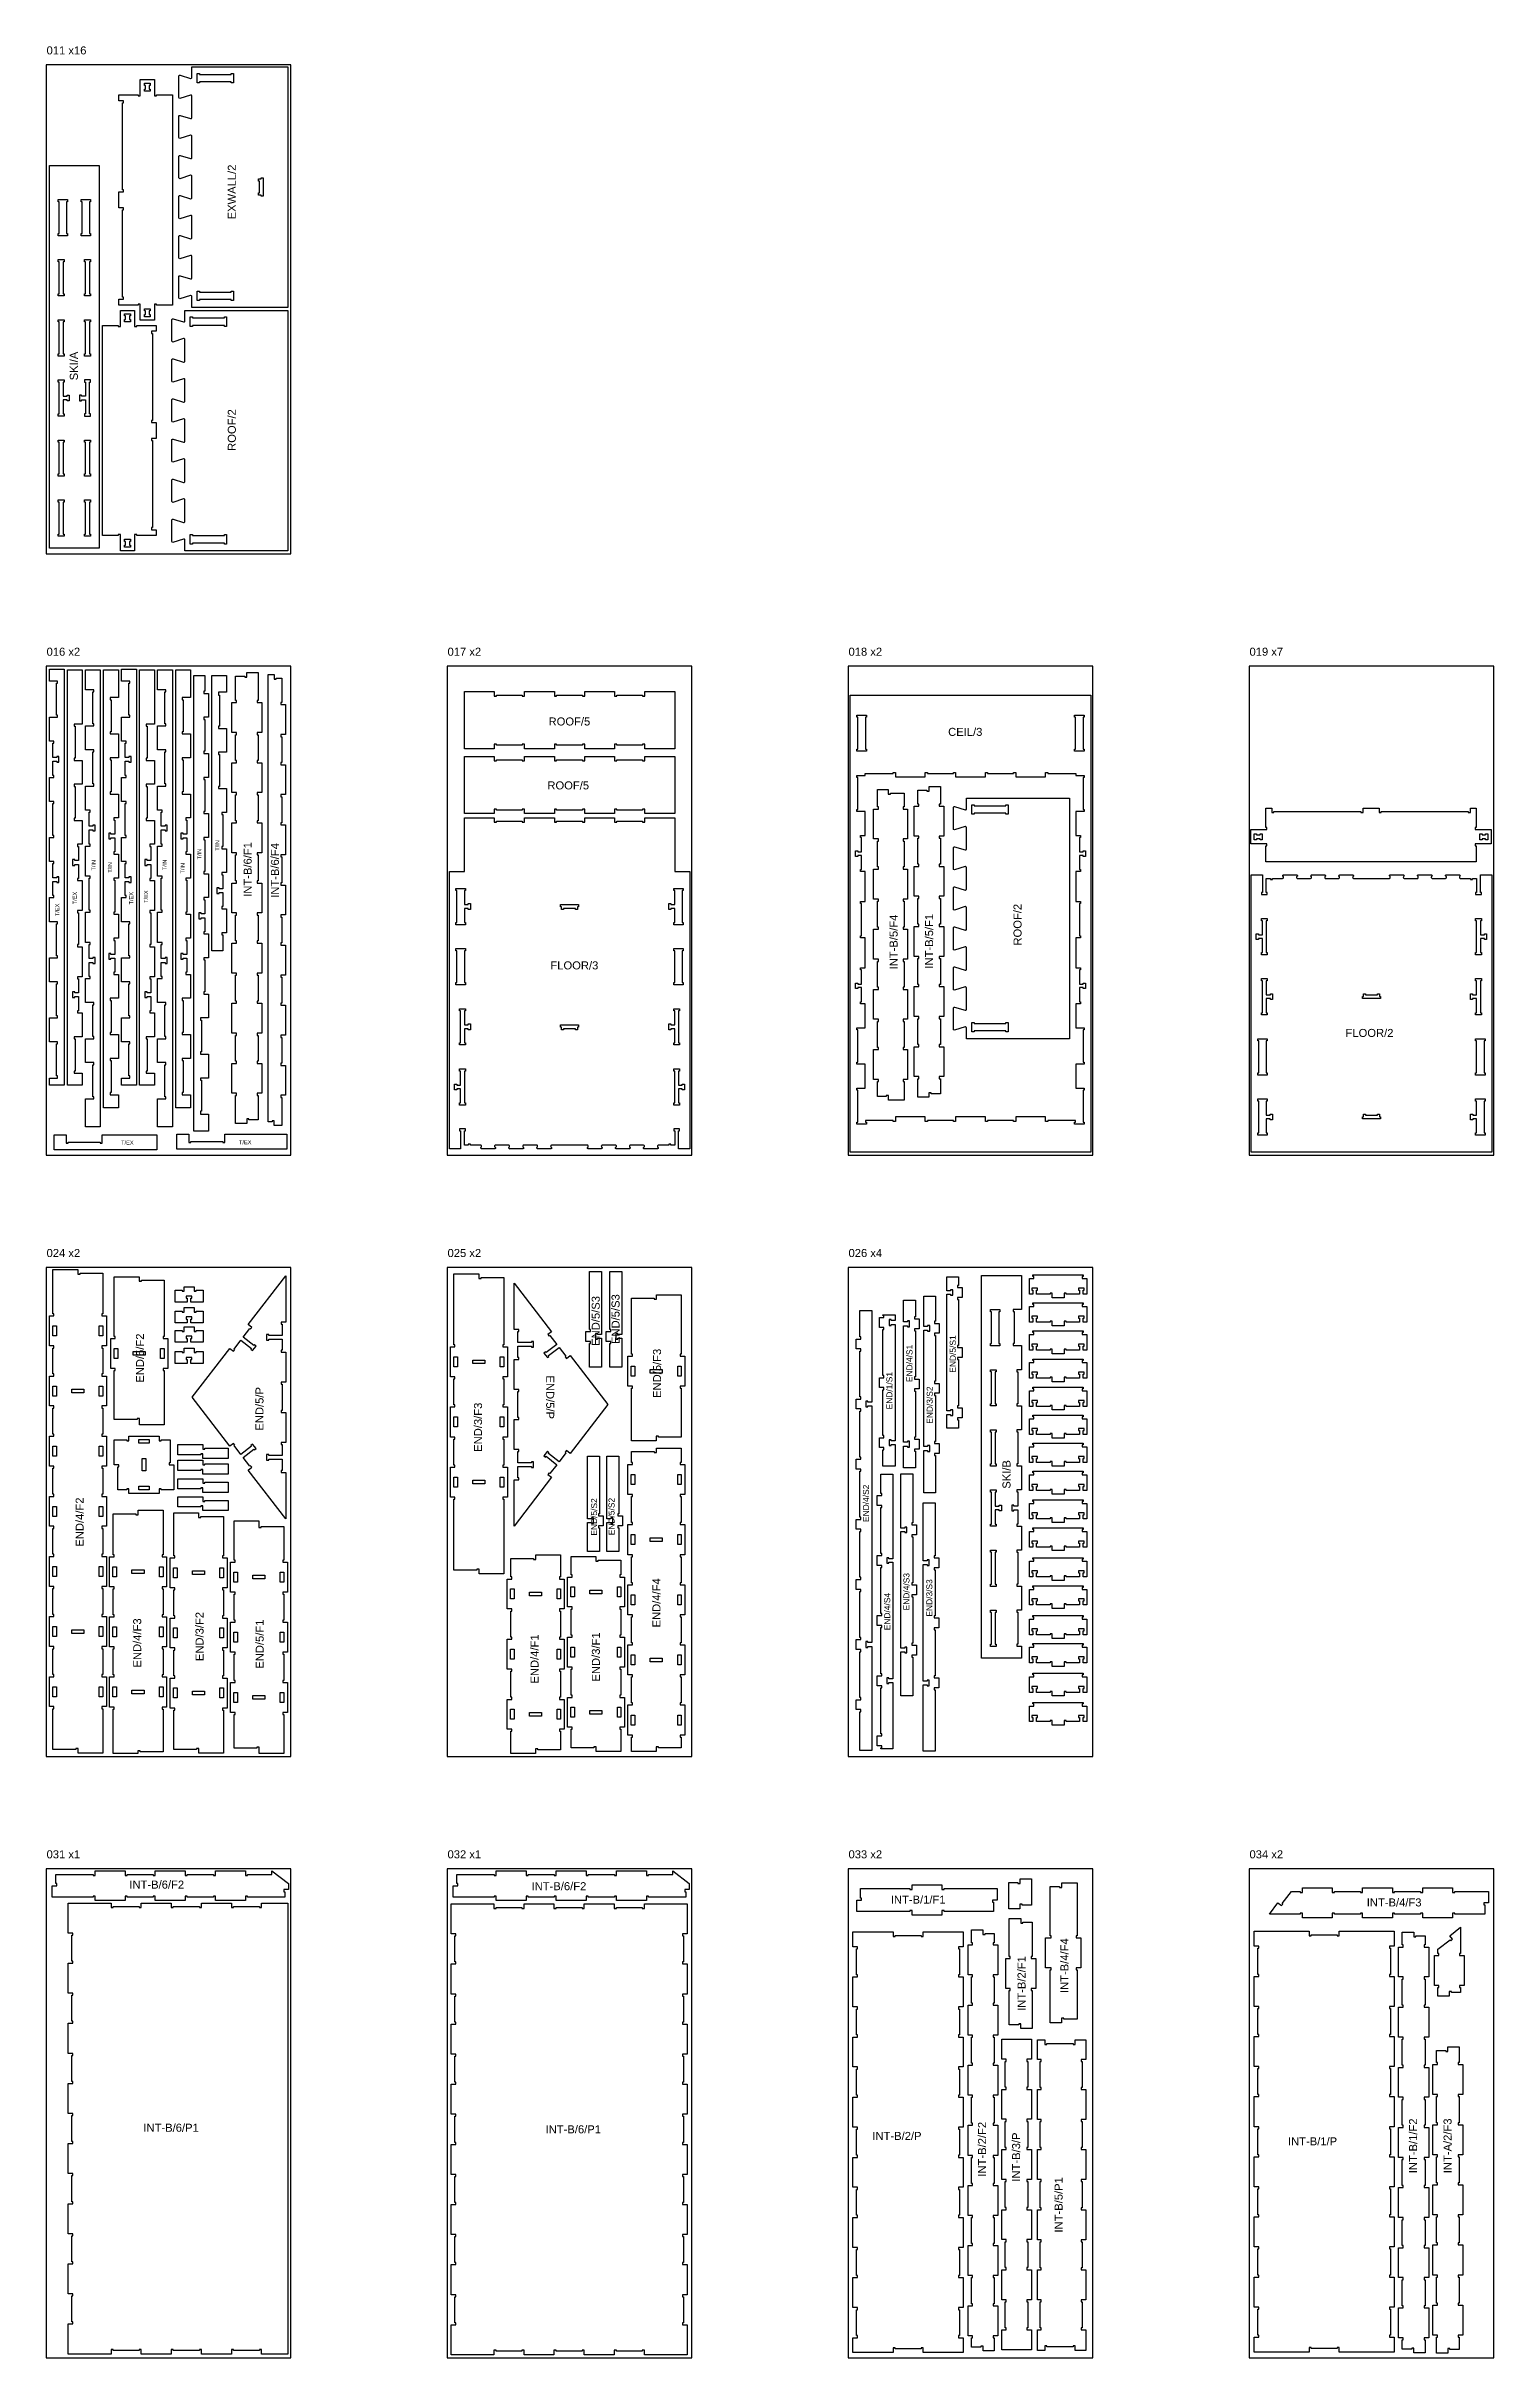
# Model space of a CAD drawing. Extents: x -4741 to 10570, y -11118 to 12613.
# Drawn here: x 3350 to 10570, y -8118 to 3415 of the extents above; entities that cross this region are included whole.
import ezdxf

# ---------------------------------------------------------------- set-up
doc = ezdxf.new("R2010")
doc.units = 0
doc.header["$MEASUREMENT"] = 0
for name, color, linetype in [('0_SHEET_BIRCHPLY_2440X1220', 1, 'CONTINUOUS'), ('1_ANYTOOL_1MMDEEP_INSIDE', 2, 'CONTINUOUS'), ('3_ANYTOOL_CUTTHROUGH_INSID', 4, 'CONTINUOUS'), ('6_ANYTOOL_CUTTHROUGH_OUTSI', 5, 'CONTINUOUS')]:
    doc.layers.add(name, color=color, linetype=linetype)

msp = doc.modelspace()

# ---------------------------------------------------------------- texts
at = {"layer": '0_SHEET_BIRCHPLY_2440X1220', "char_height": 40, "attachment_point": 1}
for s, insert, width in [('\\fArial;011 x16', (3352, 3414), 232.77), ('\\fArial;016 x2', (3352, 414), 201.2), ('\\fArial;017 x2', (5352, 414), 201.2), ('\\fArial;018 x2', (7352, 414), 201.2), ('\\fArial;019 x7', (9352, 414), 201.93), ('\\fArial;024 x2', (3352, -2586), 201.2), ('\\fArial;025 x2', (5352, -2586), 201.2), ('\\fArial;026 x4', (7352, -2586), 201.93), ('\\fArial;031 x1', (3352, -5586), 194.22), ('\\fArial;032 x1', (5352, -5586), 194.22), ('\\fArial;033 x2', (7352, -5586), 201.2), ('\\fArial;034 x2', (9352, -5586), 201.2)]:
    msp.add_mtext(s, dxfattribs=dict(at, insert=insert, width=width))
at = {"layer": '1_ANYTOOL_1MMDEEP_INSIDE', "attachment_point": 1}
for s, insert, char_height, width, rotation in [('\\fArial;EXWALL/2', (4256, 2551), 40, 303.37, 90), ('\\fArial;SKI/A', (3468, 1748), 40, 178.8, 90), ('\\fArial;ROOF/2', (4256, 1396), 40, 238.8, 90), ('\\fArial;T/IN', (4194, -599), 20, 69.4, 90), ('\\fArial;INT-B/6/F1', (4335, -829), 40, 295.9, 90), ('\\fArial;INT-B/6/F4', (4471, -834), 40, 303.61, 90), ('\\fArial;T/IN', (3577, -698), 20, 69.4, 90), ('\\fArial;T/IN', (3658, -709), 20, 69.4, 90), ('\\fArial;T/IN', (3931, -696), 20, 69.4, 90), ('\\fArial;T/IN', (4021, -713), 20, 69.4, 90), ('\\fArial;T/IN', (4104, -642), 20, 69.4, 90), ('\\fArial;T/EX', (3483, -866), 20, 80.72, 90), ('\\fArial;T/EX', (3764, -867), 20, 80.72, 90), ('\\fArial;T/EX', (3838, -859), 20, 80.72, 90), ('\\fArial;T/EX', (3395, -925), 20, 80.72, 90), ('\\fArial;INT-B/5/F4', (7557, -1191), 40, 303.61, 90), ('\\fArial;INT-B/5/F1', (7734, -1187), 40, 295.9, 90), ('\\fArial;ROOF/2', (8175, -1072), 40, 238.8, 90), ('\\fArial;END/5/S3', (6071, -3069), 40, 279.52, 90), ('\\fArial;END/5/S3', (6170, -3060), 40, 279.52, 90), ('\\fArial;END/5/F2', (3798, -3253), 40, 275.66, 90), ('\\fArial;END/5/F3', (6377, -3329), 40, 276.39, 90), ('\\fArial;END/4/S1', (7641, -3250), 30, 203.86, 90), ('\\fArial;END/5/S1', (7857, -3203), 30, 203.86, 90), ('\\fArial;END/5/P', (5884, -3217), 40, 248.43, 270), ('\\fArial;END/1/S1', (7541, -3386), 30, 203.86, 90), ('\\fArial;END/5/P', (4394, -3492), 40, 248.43, 90), ('\\fArial;END/3/S2', (7742, -3458), 30, 209.1, 90), ('\\fArial;END/3/F3', (5484, -3598), 40, 276.39, 90), ('\\fArial;SKI/B', (8120, -3782), 40, 176.39, 90), ('\\fArial;END/4/S2', (7424, -3948), 30, 209.1, 90), ('\\fArial;END/4/F2', (3497, -4071), 40, 275.66, 90), ('\\fArial;END/5/S2', (6068, -4016), 30, 209.1, 90), ('\\fArial;END/5/S2', (6155, -4014), 30, 209.1, 90), ('\\fArial;END/4/F4', (6374, -4474), 40, 276.39, 90), ('\\fArial;END/4/S3', (7626, -4389), 30, 209.64, 90), ('\\fArial;END/3/S3', (7740, -4420), 30, 209.64, 90), ('\\fArial;END/4/S4', (7530, -4488), 30, 209.64, 90), ('\\fArial;END/4/F3', (3784, -4674), 40, 276.39, 90), ('\\fArial;END/3/F2', (4095, -4642), 40, 275.66, 90), ('\\fArial;END/5/F1', (4395, -4680), 40, 268.67, 90), ('\\fArial;END/4/F1', (5766, -4754), 40, 268.67, 90), ('\\fArial;END/3/F1', (6072, -4744), 40, 268.67, 90), ('\\fArial;INT-B/4/F4', (8409, -6298), 40, 303.61, 90), ('\\fArial;INT-B/2/F1', (8195, -6387), 40, 295.9, 90), ('\\fArial;INT-B/2/F2', (7998, -7214), 40, 302.89, 90), ('\\fArial;INT-B/3/P', (8168, -7239), 40, 275.66, 90), ('\\fArial;INT-B/1/F2', (10148, -7197), 40, 302.89, 90), ('\\fArial;INT-A/2/F3', (10320, -7197), 40, 303.61, 90), ('\\fArial;INT-B/5/P1', (8380, -7493), 40, 299.04, 90)]:
    msp.add_mtext(s, dxfattribs=dict(at, insert=insert, char_height=char_height, width=width, rotation=rotation))
for s, insert, char_height, width in [('\\fArial;ROOF/5', (5856, 66), 40, 239.52), ('\\fArial;CEIL/3', (7849, 14), 40, 204.58), ('\\fArial;ROOF/5', (5850, -253), 40, 239.52), ('\\fArial;FLOOR/3', (5865, -1151), 40, 270.36), ('\\fArial;FLOOR/2', (9831, -1488), 40, 269.64), ('\\fArial;T/EX', (3724, -2045), 20, 80.72), ('\\fArial;T/EX', (4312, -2043), 20, 80.72), ('\\fArial;INT-B/6/F2', (3765, -5737), 40, 302.89), ('\\fArial;INT-B/6/F2', (5771, -5745), 40, 302.89), ('\\fArial;INT-B/1/F1', (7563, -5812), 40, 295.9), ('\\fArial;INT-B/4/F3', (9937, -5826), 40, 303.61), ('\\fArial;INT-B/6/P1', (3835, -6950), 40, 299.04), ('\\fArial;INT-B/6/P1', (5841, -6958), 40, 299.04), ('\\fArial;INT-B/2/P', (7471, -6991), 40, 275.66), ('\\fArial;INT-B/1/P', (9544, -7018), 40, 275.66)]:
    msp.add_mtext(s, dxfattribs=dict(at, insert=insert, char_height=char_height, width=width))

# ---------------------------------------------------------------- linework, layer by layer
at = {"layer": '0_SHEET_BIRCHPLY_2440X1220'}
for points in [[(3350, 3322), (3350, 882), (4570, 882), (4570, 3322), (3350, 3322)], [(3350, 322), (3350, -2118), (4570, -2118), (4570, 322), (3350, 322)], [(5350, 322), (5350, -2118), (6570, -2118), (6570, 322), (5350, 322)], [(7350, 322), (7350, -2118), (8570, -2118), (8570, 322), (7350, 322)], [(9350, 322), (9350, -2118), (10570, -2118), (10570, 322), (9350, 322)], [(3350, -2678), (3350, -5118), (4570, -5118), (4570, -2678), (3350, -2678)], [(5350, -2678), (5350, -5118), (6570, -5118), (6570, -2678), (5350, -2678)], [(7350, -2678), (7350, -5118), (8570, -5118), (8570, -2678), (7350, -2678)], [(3350, -5678), (3350, -8118), (4570, -8118), (4570, -5678), (3350, -5678)], [(5350, -5678), (5350, -8118), (6570, -8118), (6570, -5678), (5350, -5678)], [(7350, -5678), (7350, -8118), (8570, -8118), (8570, -5678), (7350, -5678)], [(9350, -5678), (9350, -8118), (10570, -8118), (10570, -5678), (9350, -5678)]]:
    msp.add_lwpolyline(points, dxfattribs=at)
at = {"layer": '3_ANYTOOL_CUTTHROUGH_INSID'}
for points in [[(3840, 3190), (3840, 3201), (3845, 3201), (3845, 3219), (3840, 3219), (3840, 3230), (3869, 3230), (3869, 3219), (3864, 3219), (3864, 3201), (3869, 3201), (3869, 3190), (3840, 3190)], [(4103, 3232), (4103, 3279), (4114, 3279), (4114, 3274), (4273, 3274), (4273, 3279), (4284, 3279), (4284, 3232), (4273, 3232), (4273, 3237), (4114, 3237), (4114, 3232), (4103, 3232)], [(4409, 2753), (4422, 2753), (4422, 2758), (4433, 2758), (4433, 2667), (4422, 2667), (4422, 2672), (4409, 2672), (4409, 2683), (4414, 2683), (4414, 2742), (4409, 2742), (4409, 2753)], [(3457, 2650), (3457, 2639), (3452, 2639), (3452, 2480), (3457, 2480), (3457, 2469), (3410, 2469), (3410, 2480), (3415, 2480), (3415, 2639), (3410, 2639), (3410, 2650), (3457, 2650)], [(3571, 2650), (3571, 2639), (3566, 2639), (3566, 2480), (3571, 2480), (3571, 2469), (3524, 2469), (3524, 2480), (3529, 2480), (3529, 2639), (3524, 2639), (3524, 2650), (3571, 2650)], [(3439, 2350), (3439, 2339), (3434, 2339), (3434, 2180), (3439, 2180), (3439, 2169), (3410, 2169), (3410, 2180), (3415, 2180), (3415, 2339), (3410, 2339), (3410, 2350), (3439, 2350)], [(3571, 2350), (3571, 2339), (3566, 2339), (3566, 2180), (3571, 2180), (3571, 2169), (3542, 2169), (3542, 2180), (3547, 2180), (3547, 2339), (3542, 2339), (3542, 2350), (3571, 2350)], [(4103, 2193), (4114, 2193), (4114, 2188), (4273, 2188), (4273, 2193), (4284, 2193), (4284, 2146), (4273, 2146), (4273, 2151), (4114, 2151), (4114, 2146), (4103, 2146), (4103, 2193)], [(3741, 2080), (3770, 2080), (3770, 2069), (3765, 2069), (3765, 2051), (3770, 2051), (3770, 2040), (3741, 2040), (3741, 2051), (3746, 2051), (3746, 2069), (3741, 2069), (3741, 2080)], [(3840, 2105), (3869, 2105), (3869, 2094), (3864, 2094), (3864, 2076), (3869, 2076), (3869, 2065), (3840, 2065), (3840, 2076), (3845, 2076), (3845, 2094), (3840, 2094), (3840, 2105)], [(3439, 2050), (3439, 2039), (3434, 2039), (3434, 1880), (3439, 1880), (3439, 1869), (3410, 1869), (3410, 1880), (3415, 1880), (3415, 2039), (3410, 2039), (3410, 2050), (3439, 2050)], [(3571, 2050), (3571, 2039), (3566, 2039), (3566, 1880), (3571, 1880), (3571, 1869), (3542, 1869), (3542, 1880), (3547, 1880), (3547, 2039), (3542, 2039), (3542, 2050), (3571, 2050)], [(4069, 2064), (4080, 2064), (4080, 2059), (4239, 2059), (4239, 2064), (4250, 2064), (4250, 2017), (4239, 2017), (4239, 2022), (4080, 2022), (4080, 2017), (4069, 2017), (4069, 2064)], [(3415, 1739), (3410, 1739), (3410, 1750), (3439, 1750), (3439, 1739), (3434, 1739), (3434, 1669), (3454, 1669), (3454, 1674), (3465, 1674), (3465, 1645), (3454, 1645), (3454, 1650), (3434, 1650), (3434, 1580), (3439, 1580), (3439, 1569), (3410, 1569), (3410, 1580), (3415, 1580), (3415, 1739)], [(3566, 1739), (3571, 1739), (3571, 1750), (3542, 1750), (3542, 1739), (3547, 1739), (3547, 1669), (3527, 1669), (3527, 1674), (3516, 1674), (3516, 1645), (3527, 1645), (3527, 1650), (3547, 1650), (3547, 1580), (3542, 1580), (3542, 1569), (3571, 1569), (3571, 1580), (3566, 1580), (3566, 1739)], [(3439, 1450), (3439, 1439), (3434, 1439), (3434, 1281), (3439, 1281), (3439, 1270), (3410, 1270), (3410, 1281), (3415, 1281), (3415, 1439), (3410, 1439), (3410, 1450), (3439, 1450)], [(3571, 1450), (3571, 1439), (3566, 1439), (3566, 1281), (3571, 1281), (3571, 1270), (3542, 1270), (3542, 1281), (3547, 1281), (3547, 1439), (3542, 1439), (3542, 1450), (3571, 1450)], [(3439, 1151), (3439, 1140), (3434, 1140), (3434, 981), (3439, 981), (3439, 970), (3410, 970), (3410, 981), (3415, 981), (3415, 1140), (3410, 1140), (3410, 1151), (3439, 1151)], [(3571, 1151), (3571, 1140), (3566, 1140), (3566, 981), (3571, 981), (3571, 970), (3542, 970), (3542, 981), (3547, 981), (3547, 1140), (3542, 1140), (3542, 1151), (3571, 1151)], [(3741, 955), (3770, 955), (3770, 944), (3765, 944), (3765, 926), (3770, 926), (3770, 915), (3741, 915), (3741, 926), (3746, 926), (3746, 944), (3741, 944), (3741, 955)], [(4069, 978), (4080, 978), (4080, 973), (4239, 973), (4239, 978), (4250, 978), (4250, 931), (4239, 931), (4239, 936), (4080, 936), (4080, 931), (4069, 931), (4069, 978)], [(7441, 78), (7441, 67), (7436, 67), (7436, -92), (7441, -92), (7441, -103), (7394, -103), (7394, -92), (7399, -92), (7399, 67), (7394, 67), (7394, 78), (7441, 78)], [(8480, 78), (8527, 78), (8527, 67), (8522, 67), (8522, -92), (8527, -92), (8527, -103), (8480, -103), (8480, -92), (8485, -92), (8485, 67), (8480, 67), (8480, 78)], [(7978, -370), (7978, -375), (8137, -375), (8137, -370), (8148, -370), (8148, -417), (8137, -417), (8137, -412), (7978, -412), (7978, -417), (7967, -417), (7967, -370), (7978, -370)], [(9416, -515), (9416, -544), (9405, -544), (9405, -539), (9387, -539), (9387, -544), (9376, -544), (9376, -515), (9387, -515), (9387, -520), (9405, -520), (9405, -515), (9416, -515)], [(10501, -515), (10512, -515), (10512, -520), (10530, -520), (10530, -515), (10541, -515), (10541, -544), (10530, -544), (10530, -539), (10512, -539), (10512, -544), (10501, -544), (10501, -515)], [(5466, -863), (5466, -892), (5455, -892), (5455, -887), (5436, -887), (5436, -957), (5441, -957), (5441, -968), (5394, -968), (5394, -957), (5399, -957), (5399, -798), (5394, -798), (5394, -787), (5441, -787), (5441, -798), (5436, -798), (5436, -868), (5455, -868), (5455, -863), (5466, -863)], [(6527, -787), (6527, -798), (6522, -798), (6522, -957), (6527, -957), (6527, -968), (6480, -968), (6480, -957), (6485, -957), (6485, -887), (6466, -887), (6466, -892), (6455, -892), (6455, -863), (6466, -863), (6466, -868), (6485, -868), (6485, -798), (6480, -798), (6480, -787), (6527, -787)], [(6006, -868), (6006, -879), (6001, -879), (6001, -892), (5990, -892), (5990, -887), (5931, -887), (5931, -892), (5920, -892), (5920, -879), (5915, -879), (5915, -868), (6006, -868)], [(9441, -937), (9441, -948), (9436, -948), (9436, -1107), (9441, -1107), (9441, -1118), (9412, -1118), (9412, -1107), (9417, -1107), (9417, -1037), (9397, -1037), (9397, -1042), (9386, -1042), (9386, -1013), (9397, -1013), (9397, -1018), (9417, -1018), (9417, -948), (9412, -948), (9412, -937), (9441, -937)], [(10480, -937), (10509, -937), (10509, -948), (10504, -948), (10504, -1018), (10524, -1018), (10524, -1013), (10535, -1013), (10535, -1042), (10524, -1042), (10524, -1037), (10504, -1037), (10504, -1107), (10509, -1107), (10509, -1118), (10480, -1118), (10480, -1107), (10485, -1107), (10485, -948), (10480, -948), (10480, -937)], [(5441, -1087), (5441, -1098), (5436, -1098), (5436, -1257), (5441, -1257), (5441, -1268), (5394, -1268), (5394, -1257), (5399, -1257), (5399, -1098), (5394, -1098), (5394, -1087), (5441, -1087)], [(6527, -1087), (6527, -1098), (6522, -1098), (6522, -1257), (6527, -1257), (6527, -1268), (6480, -1268), (6480, -1257), (6485, -1257), (6485, -1098), (6480, -1098), (6480, -1087), (6527, -1087)], [(9441, -1237), (9441, -1248), (9436, -1248), (9436, -1318), (9456, -1318), (9456, -1313), (9467, -1313), (9467, -1342), (9456, -1342), (9456, -1337), (9436, -1337), (9436, -1407), (9441, -1407), (9441, -1418), (9412, -1418), (9412, -1407), (9417, -1407), (9417, -1248), (9412, -1248), (9412, -1237), (9441, -1237)], [(10480, -1237), (10509, -1237), (10509, -1248), (10504, -1248), (10504, -1407), (10509, -1407), (10509, -1418), (10480, -1418), (10480, -1407), (10485, -1407), (10485, -1337), (10465, -1337), (10465, -1342), (10454, -1342), (10454, -1313), (10465, -1313), (10465, -1318), (10485, -1318), (10485, -1248), (10480, -1248), (10480, -1237)], [(10001, -1313), (10001, -1326), (10006, -1326), (10006, -1337), (9915, -1337), (9915, -1326), (9920, -1326), (9920, -1313), (9931, -1313), (9931, -1318), (9990, -1318), (9990, -1313), (10001, -1313)], [(5441, -1387), (5441, -1398), (5436, -1398), (5436, -1468), (5455, -1468), (5455, -1463), (5466, -1463), (5466, -1492), (5455, -1492), (5455, -1487), (5436, -1487), (5436, -1557), (5441, -1557), (5441, -1568), (5412, -1568), (5412, -1557), (5417, -1557), (5417, -1398), (5412, -1398), (5412, -1387), (5441, -1387)], [(6006, -1468), (6006, -1479), (6001, -1479), (6001, -1492), (5990, -1492), (5990, -1487), (5931, -1487), (5931, -1492), (5920, -1492), (5920, -1479), (5915, -1479), (5915, -1468), (6006, -1468)], [(6509, -1387), (6509, -1398), (6504, -1398), (6504, -1557), (6509, -1557), (6509, -1568), (6480, -1568), (6480, -1557), (6485, -1557), (6485, -1487), (6466, -1487), (6466, -1492), (6455, -1492), (6455, -1463), (6466, -1463), (6466, -1468), (6485, -1468), (6485, -1398), (6480, -1398), (6480, -1387), (6509, -1387)], [(7978, -1456), (7978, -1461), (8137, -1461), (8137, -1456), (8148, -1456), (8148, -1503), (8137, -1503), (8137, -1498), (7978, -1498), (7978, -1503), (7967, -1503), (7967, -1456), (7978, -1456)], [(9441, -1537), (9441, -1548), (9436, -1548), (9436, -1707), (9441, -1707), (9441, -1718), (9394, -1718), (9394, -1707), (9399, -1707), (9399, -1548), (9394, -1548), (9394, -1537), (9441, -1537)], [(10480, -1537), (10527, -1537), (10527, -1548), (10522, -1548), (10522, -1707), (10527, -1707), (10527, -1718), (10480, -1718), (10480, -1707), (10485, -1707), (10485, -1548), (10480, -1548), (10480, -1537)], [(5441, -1687), (5441, -1698), (5436, -1698), (5436, -1857), (5441, -1857), (5441, -1868), (5412, -1868), (5412, -1857), (5417, -1857), (5417, -1787), (5398, -1787), (5398, -1792), (5387, -1792), (5387, -1763), (5398, -1763), (5398, -1768), (5417, -1768), (5417, -1698), (5412, -1698), (5412, -1687), (5441, -1687)], [(6509, -1687), (6509, -1698), (6504, -1698), (6504, -1768), (6523, -1768), (6523, -1763), (6534, -1763), (6534, -1792), (6523, -1792), (6523, -1787), (6504, -1787), (6504, -1857), (6509, -1857), (6509, -1868), (6480, -1868), (6480, -1857), (6485, -1857), (6485, -1698), (6480, -1698), (6480, -1687), (6509, -1687)], [(9441, -1837), (9441, -1848), (9436, -1848), (9436, -1918), (9455, -1918), (9455, -1913), (9466, -1913), (9466, -1942), (9455, -1942), (9455, -1937), (9436, -1937), (9436, -2007), (9441, -2007), (9441, -2018), (9394, -2018), (9394, -2007), (9399, -2007), (9399, -1848), (9394, -1848), (9394, -1837), (9441, -1837)], [(10480, -1837), (10527, -1837), (10527, -1848), (10522, -1848), (10522, -2007), (10527, -2007), (10527, -2018), (10480, -2018), (10480, -2007), (10485, -2007), (10485, -1937), (10466, -1937), (10466, -1942), (10455, -1942), (10455, -1913), (10466, -1913), (10466, -1918), (10485, -1918), (10485, -1848), (10480, -1848), (10480, -1837)], [(10001, -1913), (10001, -1926), (10006, -1926), (10006, -1937), (9915, -1937), (9915, -1926), (9920, -1926), (9920, -1913), (9931, -1913), (9931, -1918), (9990, -1918), (9990, -1913), (10001, -1913)], [(3401, -3020), (3383, -3020), (3383, -2970), (3401, -2970), (3401, -3020)], [(3633, -3020), (3615, -3020), (3615, -2970), (3633, -2970), (3633, -3020)], [(8060, -3069), (8060, -3058), (8065, -3058), (8065, -2899), (8060, -2899), (8060, -2888), (8107, -2888), (8107, -2899), (8102, -2899), (8102, -3058), (8107, -3058), (8107, -3069), (8060, -3069)], [(3707, -3132), (3689, -3132), (3689, -3082), (3707, -3082), (3707, -3132)], [(3844, -3116), (3784, -3116), (3784, -3098), (3844, -3098), (3844, -3116)], [(5401, -3174), (5383, -3174), (5383, -3124), (5401, -3124), (5401, -3174)], [(5538, -3158), (5478, -3158), (5478, -3140), (5538, -3140), (5538, -3158)], [(5633, -3174), (5615, -3174), (5615, -3124), (5633, -3124), (5633, -3174)], [(6268, -3221), (6268, -3171), (6286, -3171), (6286, -3221), (6268, -3221)], [(6363, -3205), (6363, -3187), (6423, -3187), (6423, -3205), (6363, -3205)], [(6500, -3221), (6500, -3171), (6518, -3171), (6518, -3221), (6500, -3221)], [(8060, -3369), (8060, -3358), (8065, -3358), (8065, -3199), (8060, -3199), (8060, -3188), (8089, -3188), (8089, -3199), (8084, -3199), (8084, -3358), (8089, -3358), (8089, -3369), (8060, -3369)], [(3401, -3320), (3383, -3320), (3383, -3270), (3401, -3270), (3401, -3320)], [(3538, -3304), (3478, -3304), (3478, -3286), (3538, -3286), (3538, -3304)], [(3633, -3320), (3615, -3320), (3615, -3270), (3633, -3270), (3633, -3320)], [(5401, -3474), (5383, -3474), (5383, -3424), (5401, -3424), (5401, -3474)], [(5633, -3474), (5615, -3474), (5615, -3424), (5633, -3424), (5633, -3474)], [(3401, -3570), (3401, -3620), (3383, -3620), (3383, -3570), (3401, -3570)], [(3633, -3570), (3633, -3620), (3615, -3620), (3615, -3570), (3633, -3570)], [(3863, -3537), (3863, -3555), (3813, -3555), (3813, -3537), (3863, -3537)], [(8060, -3669), (8060, -3658), (8065, -3658), (8065, -3499), (8060, -3499), (8060, -3488), (8089, -3488), (8089, -3499), (8084, -3499), (8084, -3658), (8089, -3658), (8089, -3669), (8060, -3669)], [(3847, -3632), (3847, -3692), (3829, -3692), (3829, -3632), (3847, -3632)], [(3863, -3769), (3863, -3787), (3813, -3787), (3813, -3769), (3863, -3769)], [(5401, -3724), (5401, -3774), (5383, -3774), (5383, -3724), (5401, -3724)], [(5538, -3740), (5538, -3758), (5478, -3758), (5478, -3740), (5538, -3740)], [(5633, -3724), (5633, -3774), (5615, -3774), (5615, -3724), (5633, -3724)], [(6268, -3711), (6286, -3711), (6286, -3761), (6268, -3761), (6268, -3711)], [(6500, -3711), (6518, -3711), (6518, -3761), (6500, -3761), (6500, -3711)], [(8060, -3799), (8060, -3788), (8089, -3788), (8089, -3799), (8084, -3799), (8084, -3869), (8104, -3869), (8104, -3864), (8115, -3864), (8115, -3893), (8104, -3893), (8104, -3888), (8084, -3888), (8084, -3958), (8089, -3958), (8089, -3969), (8060, -3969), (8060, -3958), (8065, -3958), (8065, -3799), (8060, -3799)], [(3401, -3870), (3401, -3920), (3383, -3920), (3383, -3870), (3401, -3870)], [(3633, -3870), (3633, -3920), (3615, -3920), (3615, -3870), (3633, -3870)], [(6268, -4011), (6286, -4011), (6286, -4061), (6268, -4061), (6268, -4011)], [(6363, -4027), (6423, -4027), (6423, -4045), (6363, -4045), (6363, -4027)], [(6500, -4011), (6518, -4011), (6518, -4061), (6500, -4061), (6500, -4011)], [(8060, -4088), (8089, -4088), (8089, -4099), (8084, -4099), (8084, -4258), (8089, -4258), (8089, -4269), (8060, -4269), (8060, -4258), (8065, -4258), (8065, -4099), (8060, -4099), (8060, -4088)], [(3401, -4170), (3401, -4220), (3383, -4220), (3383, -4170), (3401, -4170)], [(3633, -4170), (3633, -4220), (3615, -4220), (3615, -4170), (3633, -4170)], [(3701, -4171), (3701, -4221), (3683, -4221), (3683, -4171), (3701, -4171)], [(3838, -4187), (3838, -4205), (3778, -4205), (3778, -4187), (3838, -4187)], [(3933, -4171), (3933, -4221), (3915, -4221), (3915, -4171), (3933, -4171)], [(4003, -4176), (4003, -4226), (3985, -4226), (3985, -4176), (4003, -4176)], [(4080, -4192), (4140, -4192), (4140, -4210), (4080, -4210), (4080, -4192)], [(4217, -4176), (4235, -4176), (4235, -4226), (4217, -4226), (4217, -4176)], [(4286, -4198), (4304, -4198), (4304, -4248), (4286, -4248), (4286, -4198)], [(4381, -4214), (4441, -4214), (4441, -4232), (4381, -4232), (4381, -4214)], [(4518, -4198), (4536, -4198), (4536, -4248), (4518, -4248), (4518, -4198)], [(5684, -4282), (5684, -4332), (5666, -4332), (5666, -4282), (5684, -4282)], [(5821, -4298), (5821, -4316), (5761, -4316), (5761, -4298), (5821, -4298)], [(5916, -4282), (5916, -4332), (5898, -4332), (5898, -4282), (5916, -4282)], [(5985, -4272), (5985, -4322), (5967, -4322), (5967, -4272), (5985, -4272)], [(6122, -4288), (6122, -4306), (6062, -4306), (6062, -4288), (6122, -4288)], [(6199, -4272), (6217, -4272), (6217, -4322), (6199, -4322), (6199, -4272)], [(6268, -4311), (6286, -4311), (6286, -4361), (6268, -4361), (6268, -4311)], [(6500, -4311), (6518, -4311), (6518, -4361), (6500, -4361), (6500, -4311)], [(3401, -4470), (3401, -4520), (3383, -4520), (3383, -4470), (3401, -4470)], [(3538, -4486), (3538, -4504), (3478, -4504), (3478, -4486), (3538, -4486)], [(3633, -4470), (3633, -4520), (3615, -4520), (3615, -4470), (3633, -4470)], [(3701, -4471), (3701, -4521), (3683, -4521), (3683, -4471), (3701, -4471)], [(3933, -4471), (3933, -4521), (3915, -4521), (3915, -4471), (3933, -4471)], [(4003, -4476), (4003, -4526), (3985, -4526), (3985, -4476), (4003, -4476)], [(4217, -4476), (4235, -4476), (4235, -4526), (4217, -4526), (4217, -4476)], [(8060, -4388), (8089, -4388), (8089, -4399), (8084, -4399), (8084, -4558), (8089, -4558), (8089, -4569), (8060, -4569), (8060, -4558), (8065, -4558), (8065, -4399), (8060, -4399), (8060, -4388)], [(4286, -4498), (4304, -4498), (4304, -4548), (4286, -4548), (4286, -4498)], [(4518, -4498), (4536, -4498), (4536, -4548), (4518, -4548), (4518, -4498)], [(5684, -4582), (5684, -4632), (5666, -4632), (5666, -4582), (5684, -4582)], [(5916, -4582), (5916, -4632), (5898, -4632), (5898, -4582), (5916, -4582)], [(5985, -4572), (5985, -4622), (5967, -4622), (5967, -4572), (5985, -4572)], [(6199, -4572), (6217, -4572), (6217, -4622), (6199, -4622), (6199, -4572)], [(6268, -4611), (6286, -4611), (6286, -4661), (6268, -4661), (6268, -4611)], [(6500, -4611), (6518, -4611), (6518, -4661), (6500, -4661), (6500, -4611)], [(6363, -4627), (6423, -4627), (6423, -4645), (6363, -4645), (6363, -4627)], [(3401, -4770), (3401, -4820), (3383, -4820), (3383, -4770), (3401, -4770)], [(3633, -4770), (3633, -4820), (3615, -4820), (3615, -4770), (3633, -4770)], [(3701, -4771), (3701, -4821), (3683, -4821), (3683, -4771), (3701, -4771)], [(3838, -4787), (3838, -4805), (3778, -4805), (3778, -4787), (3838, -4787)], [(3933, -4771), (3933, -4821), (3915, -4821), (3915, -4771), (3933, -4771)], [(4003, -4776), (4003, -4826), (3985, -4826), (3985, -4776), (4003, -4776)], [(4080, -4792), (4140, -4792), (4140, -4810), (4080, -4810), (4080, -4792)], [(4217, -4776), (4235, -4776), (4235, -4826), (4217, -4826), (4217, -4776)], [(4286, -4798), (4304, -4798), (4304, -4848), (4286, -4848), (4286, -4798)], [(4381, -4814), (4441, -4814), (4441, -4832), (4381, -4832), (4381, -4814)], [(4518, -4798), (4536, -4798), (4536, -4848), (4518, -4848), (4518, -4798)], [(5684, -4882), (5684, -4932), (5666, -4932), (5666, -4882), (5684, -4882)], [(5821, -4898), (5821, -4916), (5761, -4916), (5761, -4898), (5821, -4898)], [(5916, -4882), (5916, -4932), (5898, -4932), (5898, -4882), (5916, -4882)], [(5985, -4872), (5985, -4922), (5967, -4922), (5967, -4872), (5985, -4872)], [(6122, -4888), (6122, -4906), (6062, -4906), (6062, -4888), (6122, -4888)], [(6199, -4872), (6217, -4872), (6217, -4922), (6199, -4922), (6199, -4872)], [(6268, -4911), (6286, -4911), (6286, -4961), (6268, -4961), (6268, -4911)], [(6500, -4911), (6518, -4911), (6518, -4961), (6500, -4961), (6500, -4911)]]:
    msp.add_lwpolyline(points, dxfattribs=at)
at = {"layer": '6_ANYTOOL_CUTTHROUGH_OUTSI'}
for points in [[(3730, 3133), (3735, 3133), (3735, 3143), (3712, 3143), (3712, 3173), (3809, 3173), (3809, 3168), (3819, 3168), (3819, 3248), (3891, 3248), (3891, 3168), (3901, 3168), (3901, 3173), (3980, 3173), (3980, 2123), (3901, 2123), (3901, 2128), (3891, 2128), (3891, 2048), (3819, 2048), (3819, 2128), (3809, 2128), (3809, 2123), (3712, 2123), (3712, 2153), (3735, 2153), (3735, 2163), (3730, 2163), (3730, 2598), (3735, 2598), (3735, 2608), (3712, 2608), (3712, 2688), (3735, 2688), (3735, 2698), (3730, 2698), (3730, 3133)], [(4012, 3067), (4014, 3070), (4018, 3070), (4070, 3054), (4072, 3054), (4075, 3055), (4076, 3057), (4077, 3059), (4077, 3166), (4076, 3168), (4075, 3170), (4072, 3171), (4070, 3171), (4016, 3154), (4013, 3156), (4012, 3159), (4012, 3267), (4014, 3270), (4018, 3270), (4070, 3254), (4072, 3254), (4075, 3255), (4076, 3257), (4077, 3259), (4077, 3312), (4555, 3312), (4555, 2112), (4077, 2112), (4077, 2166), (4076, 2168), (4075, 2170), (4072, 2171), (4070, 2171), (4016, 2154), (4013, 2156), (4012, 2159), (4012, 2267), (4014, 2270), (4018, 2270), (4070, 2254), (4072, 2254), (4075, 2255), (4076, 2257), (4077, 2259), (4077, 2366), (4076, 2368), (4075, 2370), (4072, 2371), (4070, 2371), (4016, 2354), (4013, 2356), (4012, 2359), (4012, 2467), (4014, 2470), (4018, 2470), (4070, 2454), (4072, 2454), (4075, 2455), (4076, 2457), (4077, 2459), (4077, 2566), (4076, 2568), (4075, 2570), (4072, 2571), (4070, 2571), (4016, 2554), (4013, 2556), (4012, 2559), (4012, 2667), (4014, 2670), (4018, 2670), (4070, 2654), (4072, 2654), (4075, 2655), (4076, 2657), (4077, 2659), (4077, 2766), (4076, 2768), (4075, 2770), (4072, 2771), (4070, 2771), (4016, 2754), (4013, 2756), (4012, 2759), (4012, 2867), (4014, 2870), (4018, 2870), (4070, 2854), (4072, 2854), (4075, 2855), (4076, 2857), (4077, 2859), (4077, 2966), (4076, 2968), (4075, 2970), (4072, 2971), (4070, 2971), (4016, 2954), (4013, 2956), (4012, 2959), (4012, 3067)], [(3615, 2819), (3615, 910), (3366, 910), (3366, 2819), (3615, 2819)], [(3631, 1614), (3631, 2022), (3709, 2022), (3709, 2017), (3720, 2017), (3720, 2097), (3791, 2097), (3791, 2017), (3802, 2017), (3802, 2022), (3898, 2022), (3898, 1993), (3875, 1993), (3875, 1982), (3880, 1982), (3880, 1548), (3875, 1548), (3875, 1537), (3898, 1537), (3898, 1458), (3875, 1458), (3875, 1447), (3880, 1447), (3880, 1013), (3875, 1013), (3875, 1002), (3898, 1002), (3898, 973), (3802, 973), (3802, 978), (3791, 978), (3791, 898), (3720, 898), (3720, 978), (3709, 978), (3709, 973), (3631, 973), (3631, 1614)], [(4042, 2097), (4555, 2097), (4555, 897), (4042, 897), (4042, 951), (4042, 953), (4040, 955), (4038, 956), (4035, 956), (3982, 939), (3978, 941), (3977, 944), (3977, 1052), (3980, 1055), (3983, 1055), (4035, 1039), (4038, 1039), (4040, 1040), (4042, 1042), (4042, 1044), (4042, 1151), (4042, 1153), (4040, 1155), (4038, 1156), (4035, 1156), (3982, 1139), (3978, 1141), (3977, 1144), (3977, 1252), (3980, 1255), (3983, 1255), (4035, 1239), (4038, 1239), (4040, 1240), (4042, 1242), (4042, 1244), (4042, 1351), (4042, 1353), (4040, 1355), (4038, 1356), (4035, 1356), (3982, 1339), (3978, 1341), (3977, 1344), (3977, 1452), (3980, 1455), (3983, 1455), (4035, 1439), (4038, 1439), (4040, 1440), (4042, 1442), (4042, 1444), (4042, 1551), (4042, 1553), (4040, 1555), (4038, 1556), (4035, 1556), (3982, 1539), (3978, 1541), (3977, 1544), (3977, 1652), (3980, 1655), (3983, 1655), (4035, 1639), (4038, 1639), (4040, 1640), (4042, 1642), (4042, 1644), (4042, 1750), (4042, 1753), (4040, 1755), (4038, 1756), (4035, 1756), (3982, 1739), (3978, 1741), (3977, 1744), (3977, 1852), (3980, 1855), (3983, 1855), (4035, 1839), (4038, 1839), (4040, 1840), (4042, 1842), (4042, 1844), (4042, 1951), (4042, 1953), (4040, 1955), (4038, 1956), (4035, 1956), (3982, 1939), (3978, 1941), (3977, 1944), (3977, 2052), (3980, 2055), (3983, 2055), (4035, 2039), (4038, 2039), (4040, 2040), (4042, 2042), (4042, 2044), (4042, 2097)], [(3440, -1768), (3366, -1768), (3366, -1733), (3407, -1733), (3407, -1722), (3402, -1722), (3402, -1563), (3407, -1563), (3407, -1552), (3366, -1552), (3366, -1433), (3407, -1433), (3407, -1422), (3402, -1422), (3402, -1263), (3407, -1263), (3407, -1253), (3366, -1253), (3366, -1133), (3407, -1133), (3407, -1123), (3402, -1123), (3402, -963), (3407, -963), (3407, -953), (3366, -953), (3366, -833), (3389, -833), (3389, -823), (3384, -823), (3384, -752), (3403, -752), (3403, -757), (3414, -757), (3414, -729), (3403, -729), (3403, -734), (3384, -734), (3384, -663), (3389, -663), (3389, -653), (3366, -653), (3366, -533), (3389, -533), (3389, -523), (3384, -523), (3384, -363), (3389, -363), (3389, -353), (3366, -353), (3366, -233), (3389, -233), (3389, -223), (3384, -223), (3384, -152), (3403, -152), (3403, -157), (3414, -157), (3414, -129), (3403, -129), (3403, -134), (3384, -134), (3384, -63), (3389, -63), (3389, -53), (3366, -53), (3366, 67), (3407, 67), (3407, 77), (3402, 77), (3402, 237), (3407, 237), (3407, 247), (3366, 247), (3366, 307), (3440, 307), (3440, -1768)], [(3456, -1768), (3456, 304), (3530, 304), (3530, 33), (3489, 33), (3489, 22), (3494, 22), (3494, -137), (3489, -137), (3489, -148), (3530, -148), (3530, -267), (3489, -267), (3489, -278), (3494, -278), (3494, -437), (3489, -437), (3489, -448), (3530, -448), (3530, -567), (3507, -567), (3507, -578), (3512, -578), (3512, -648), (3493, -648), (3493, -643), (3482, -643), (3482, -672), (3493, -672), (3493, -667), (3512, -667), (3512, -737), (3507, -737), (3507, -748), (3530, -748), (3530, -897), (3507, -897), (3507, -908), (3512, -908), (3512, -1067), (3507, -1067), (3507, -1078), (3530, -1078), (3530, -1228), (3507, -1228), (3507, -1238), (3512, -1238), (3512, -1308), (3493, -1308), (3493, -1303), (3482, -1303), (3482, -1332), (3493, -1332), (3493, -1327), (3512, -1327), (3512, -1398), (3507, -1398), (3507, -1408), (3530, -1408), (3530, -1527), (3489, -1527), (3489, -1538), (3494, -1538), (3494, -1698), (3489, -1698), (3489, -1708), (3530, -1708), (3530, -1768), (3456, -1768)], [(3546, -1837), (3587, -1837), (3587, -1826), (3582, -1826), (3582, -1667), (3587, -1667), (3587, -1656), (3546, -1656), (3546, -1537), (3587, -1537), (3587, -1526), (3582, -1526), (3582, -1367), (3587, -1367), (3587, -1356), (3546, -1356), (3546, -1237), (3569, -1237), (3569, -1226), (3564, -1226), (3564, -1156), (3583, -1156), (3583, -1161), (3594, -1161), (3594, -1132), (3583, -1132), (3583, -1137), (3564, -1137), (3564, -1067), (3569, -1067), (3569, -1056), (3546, -1056), (3546, -906), (3569, -906), (3569, -896), (3564, -896), (3564, -736), (3569, -736), (3569, -726), (3546, -726), (3546, -576), (3569, -576), (3569, -566), (3564, -566), (3564, -495), (3583, -495), (3583, -500), (3594, -500), (3594, -472), (3583, -472), (3583, -477), (3564, -477), (3564, -406), (3569, -406), (3569, -396), (3546, -396), (3546, -276), (3587, -276), (3587, -266), (3582, -266), (3582, -106), (3587, -106), (3587, -96), (3546, -96), (3546, 24), (3587, 24), (3587, 34), (3582, 34), (3582, 194), (3587, 194), (3587, 204), (3546, 204), (3546, 304), (3620, 304), (3620, -1976), (3546, -1976), (3546, -1837)], [(3636, -1882), (3636, 304), (3710, 304), (3710, 165), (3669, 165), (3669, 154), (3674, 154), (3674, -5), (3669, -5), (3669, -16), (3710, -16), (3710, -135), (3669, -135), (3669, -146), (3674, -146), (3674, -305), (3669, -305), (3669, -316), (3710, -316), (3710, -435), (3687, -435), (3687, -446), (3692, -446), (3692, -516), (3673, -516), (3673, -511), (3662, -511), (3662, -540), (3673, -540), (3673, -535), (3692, -535), (3692, -605), (3687, -605), (3687, -616), (3710, -616), (3710, -735), (3687, -735), (3687, -746), (3692, -746), (3692, -905), (3687, -905), (3687, -916), (3710, -916), (3710, -1035), (3687, -1035), (3687, -1046), (3692, -1046), (3692, -1116), (3673, -1116), (3673, -1111), (3662, -1111), (3662, -1140), (3673, -1140), (3673, -1135), (3692, -1135), (3692, -1205), (3687, -1205), (3687, -1216), (3710, -1216), (3710, -1335), (3669, -1335), (3669, -1346), (3674, -1346), (3674, -1505), (3669, -1505), (3669, -1516), (3710, -1516), (3710, -1635), (3669, -1635), (3669, -1646), (3674, -1646), (3674, -1805), (3669, -1805), (3669, -1816), (3710, -1816), (3710, -1882), (3636, -1882)], [(3726, -1768), (3726, -1733), (3767, -1733), (3767, -1722), (3762, -1722), (3762, -1563), (3767, -1563), (3767, -1552), (3726, -1552), (3726, -1433), (3767, -1433), (3767, -1422), (3762, -1422), (3762, -1263), (3767, -1263), (3767, -1253), (3726, -1253), (3726, -1133), (3767, -1133), (3767, -1123), (3762, -1123), (3762, -963), (3767, -963), (3767, -953), (3726, -953), (3726, -833), (3749, -833), (3749, -823), (3744, -823), (3744, -752), (3763, -752), (3763, -757), (3774, -757), (3774, -729), (3763, -729), (3763, -734), (3744, -734), (3744, -663), (3749, -663), (3749, -653), (3726, -653), (3726, -533), (3749, -533), (3749, -523), (3744, -523), (3744, -363), (3749, -363), (3749, -353), (3726, -353), (3726, -233), (3749, -233), (3749, -223), (3744, -223), (3744, -152), (3763, -152), (3763, -157), (3774, -157), (3774, -129), (3763, -129), (3763, -134), (3744, -134), (3744, -63), (3749, -63), (3749, -53), (3726, -53), (3726, 67), (3767, 67), (3767, 77), (3762, 77), (3762, 237), (3767, 237), (3767, 247), (3726, 247), (3726, 307), (3800, 307), (3800, -1768), (3726, -1768)], [(3816, -1768), (3816, 304), (3890, 304), (3890, 33), (3849, 33), (3849, 22), (3854, 22), (3854, -137), (3849, -137), (3849, -148), (3890, -148), (3890, -267), (3849, -267), (3849, -278), (3854, -278), (3854, -437), (3849, -437), (3849, -448), (3890, -448), (3890, -567), (3867, -567), (3867, -578), (3872, -578), (3872, -648), (3853, -648), (3853, -643), (3842, -643), (3842, -672), (3853, -672), (3853, -667), (3872, -667), (3872, -737), (3867, -737), (3867, -748), (3890, -748), (3890, -897), (3867, -897), (3867, -908), (3872, -908), (3872, -1067), (3867, -1067), (3867, -1078), (3890, -1078), (3890, -1228), (3867, -1228), (3867, -1238), (3872, -1238), (3872, -1308), (3853, -1308), (3853, -1303), (3842, -1303), (3842, -1332), (3853, -1332), (3853, -1327), (3872, -1327), (3872, -1398), (3867, -1398), (3867, -1408), (3890, -1408), (3890, -1527), (3849, -1527), (3849, -1538), (3854, -1538), (3854, -1698), (3849, -1698), (3849, -1708), (3890, -1708), (3890, -1768), (3816, -1768)], [(3906, -1837), (3947, -1837), (3947, -1826), (3942, -1826), (3942, -1667), (3947, -1667), (3947, -1656), (3906, -1656), (3906, -1537), (3947, -1537), (3947, -1526), (3942, -1526), (3942, -1367), (3947, -1367), (3947, -1356), (3906, -1356), (3906, -1237), (3929, -1237), (3929, -1226), (3924, -1226), (3924, -1156), (3943, -1156), (3943, -1161), (3954, -1161), (3954, -1132), (3943, -1132), (3943, -1137), (3924, -1137), (3924, -1067), (3929, -1067), (3929, -1056), (3906, -1056), (3906, -906), (3929, -906), (3929, -896), (3924, -896), (3924, -736), (3929, -736), (3929, -726), (3906, -726), (3906, -576), (3929, -576), (3929, -566), (3924, -566), (3924, -495), (3943, -495), (3943, -500), (3954, -500), (3954, -472), (3943, -472), (3943, -477), (3924, -477), (3924, -406), (3929, -406), (3929, -396), (3906, -396), (3906, -276), (3947, -276), (3947, -266), (3942, -266), (3942, -106), (3947, -106), (3947, -96), (3906, -96), (3906, 24), (3947, 24), (3947, 34), (3942, 34), (3942, 194), (3947, 194), (3947, 204), (3906, 204), (3906, 304), (3980, 304), (3980, -1976), (3906, -1976), (3906, -1837)], [(3996, -1882), (3996, 304), (4070, 304), (4070, 165), (4029, 165), (4029, 154), (4034, 154), (4034, -5), (4029, -5), (4029, -16), (4070, -16), (4070, -135), (4029, -135), (4029, -146), (4034, -146), (4034, -305), (4029, -305), (4029, -316), (4070, -316), (4070, -435), (4047, -435), (4047, -446), (4052, -446), (4052, -516), (4033, -516), (4033, -511), (4022, -511), (4022, -540), (4033, -540), (4033, -535), (4052, -535), (4052, -605), (4047, -605), (4047, -616), (4070, -616), (4070, -735), (4047, -735), (4047, -746), (4052, -746), (4052, -905), (4047, -905), (4047, -916), (4070, -916), (4070, -1035), (4047, -1035), (4047, -1046), (4052, -1046), (4052, -1116), (4033, -1116), (4033, -1111), (4022, -1111), (4022, -1140), (4033, -1140), (4033, -1135), (4052, -1135), (4052, -1205), (4047, -1205), (4047, -1216), (4070, -1216), (4070, -1335), (4029, -1335), (4029, -1346), (4034, -1346), (4034, -1505), (4029, -1505), (4029, -1516), (4070, -1516), (4070, -1635), (4029, -1635), (4029, -1646), (4034, -1646), (4034, -1805), (4029, -1805), (4029, -1816), (4070, -1816), (4070, -1882), (3996, -1882)], [(4086, 276), (4142, 276), (4142, 197), (4137, 197), (4137, 186), (4160, 186), (4160, 67), (4137, 67), (4137, 56), (4142, 56), (4142, -103), (4137, -103), (4137, -114), (4160, -114), (4160, -233), (4137, -233), (4137, -244), (4142, -244), (4142, -403), (4137, -403), (4137, -414), (4160, -414), (4160, -533), (4137, -533), (4137, -544), (4142, -544), (4142, -703), (4137, -703), (4137, -714), (4160, -714), (4160, -833), (4137, -833), (4137, -844), (4142, -844), (4142, -914), (4123, -914), (4123, -909), (4112, -909), (4112, -938), (4123, -938), (4123, -933), (4142, -933), (4142, -1003), (4137, -1003), (4137, -1014), (4160, -1014), (4160, -1133), (4137, -1133), (4137, -1144), (4142, -1144), (4142, -1303), (4137, -1303), (4137, -1314), (4160, -1314), (4160, -1433), (4119, -1433), (4119, -1444), (4124, -1444), (4124, -1603), (4119, -1603), (4119, -1614), (4160, -1614), (4160, -1733), (4119, -1733), (4119, -1744), (4124, -1744), (4124, -1899), (4119, -1899), (4119, -1914), (4160, -1914), (4160, -1998), (4086, -1998), (4086, 276)], [(4176, -1098), (4176, 276), (4250, 276), (4250, 192), (4209, 192), (4209, 177), (4214, 177), (4214, 22), (4209, 22), (4209, 11), (4250, 11), (4250, -108), (4209, -108), (4209, -119), (4214, -119), (4214, -278), (4209, -278), (4209, -289), (4250, -289), (4250, -408), (4227, -408), (4227, -419), (4232, -419), (4232, -578), (4227, -578), (4227, -589), (4250, -589), (4250, -708), (4227, -708), (4227, -719), (4232, -719), (4232, -789), (4213, -789), (4213, -784), (4202, -784), (4202, -813), (4213, -813), (4213, -808), (4232, -808), (4232, -878), (4227, -878), (4227, -889), (4250, -889), (4250, -1008), (4227, -1008), (4227, -1019), (4232, -1019), (4232, -1098), (4176, -1098)], [(4276, -1809), (4276, -1660), (4299, -1660), (4299, -1649), (4294, -1649), (4294, -1520), (4299, -1520), (4299, -1509), (4276, -1509), (4276, -1360), (4299, -1360), (4299, -1349), (4294, -1349), (4294, -1220), (4299, -1220), (4299, -1209), (4276, -1209), (4276, -1060), (4299, -1060), (4299, -1049), (4294, -1049), (4294, -920), (4299, -920), (4299, -909), (4276, -909), (4276, -760), (4299, -760), (4299, -749), (4294, -749), (4294, -620), (4299, -620), (4299, -609), (4276, -609), (4276, -460), (4299, -460), (4299, -449), (4294, -449), (4294, -320), (4299, -320), (4299, -309), (4276, -309), (4276, -160), (4299, -160), (4299, -149), (4294, -149), (4294, -20), (4299, -20), (4299, -9), (4276, -9), (4276, 140), (4299, 140), (4299, 151), (4294, 151), (4294, 272), (4341, 272), (4341, 267), (4351, 267), (4351, 290), (4408, 290), (4408, 151), (4403, 151), (4403, 140), (4426, 140), (4426, -9), (4403, -9), (4403, -20), (4408, -20), (4408, -149), (4403, -149), (4403, -160), (4426, -160), (4426, -309), (4403, -309), (4403, -320), (4408, -320), (4408, -449), (4403, -449), (4403, -460), (4426, -460), (4426, -609), (4403, -609), (4403, -620), (4408, -620), (4408, -749), (4403, -749), (4403, -760), (4426, -760), (4426, -909), (4403, -909), (4403, -920), (4408, -920), (4408, -1049), (4403, -1049), (4403, -1060), (4426, -1060), (4426, -1209), (4403, -1209), (4403, -1220), (4408, -1220), (4408, -1349), (4403, -1349), (4403, -1360), (4426, -1360), (4426, -1509), (4403, -1509), (4403, -1520), (4408, -1520), (4408, -1649), (4403, -1649), (4403, -1660), (4426, -1660), (4426, -1809), (4403, -1809), (4403, -1820), (4408, -1820), (4408, -1941), (4361, -1941), (4361, -1936), (4351, -1936), (4351, -1959), (4294, -1959), (4294, -1820), (4299, -1820), (4299, -1809), (4276, -1809)], [(4457, 280), (4488, 280), (4488, 257), (4498, 257), (4498, 262), (4525, 262), (4525, 141), (4520, 141), (4520, 130), (4543, 130), (4543, -19), (4520, -19), (4520, -30), (4525, -30), (4525, -159), (4520, -159), (4520, -170), (4543, -170), (4543, -319), (4520, -319), (4520, -330), (4525, -330), (4525, -459), (4520, -459), (4520, -470), (4543, -470), (4543, -619), (4520, -619), (4520, -630), (4525, -630), (4525, -759), (4520, -759), (4520, -770), (4543, -770), (4543, -919), (4520, -919), (4520, -930), (4525, -930), (4525, -1059), (4520, -1059), (4520, -1070), (4543, -1070), (4543, -1219), (4520, -1219), (4520, -1230), (4525, -1230), (4525, -1359), (4520, -1359), (4520, -1370), (4543, -1370), (4543, -1519), (4520, -1519), (4520, -1530), (4525, -1530), (4525, -1659), (4520, -1659), (4520, -1670), (4543, -1670), (4543, -1819), (4520, -1819), (4520, -1830), (4525, -1830), (4525, -1969), (4488, -1969), (4488, -1946), (4478, -1946), (4478, -1951), (4457, -1951), (4457, 280)], [(6485, -90), (6336, -90), (6336, -67), (6325, -67), (6325, -72), (6196, -72), (6196, -67), (6185, -67), (6185, -90), (6036, -90), (6036, -67), (6025, -67), (6025, -72), (5896, -72), (5896, -67), (5885, -67), (5885, -90), (5736, -90), (5736, -67), (5725, -67), (5725, -72), (5596, -72), (5596, -67), (5585, -67), (5585, -90), (5436, -90), (5436, 196), (5585, 196), (5585, 173), (5596, 173), (5596, 178), (5725, 178), (5725, 173), (5736, 173), (5736, 196), (5885, 196), (5885, 173), (5896, 173), (5896, 178), (6025, 178), (6025, 173), (6036, 173), (6036, 196), (6185, 196), (6185, 173), (6196, 173), (6196, 178), (6325, 178), (6325, 173), (6336, 173), (6336, 196), (6485, 196), (6485, -90)], [(8560, 177), (8560, -2103), (7361, -2103), (7361, 177), (8560, 177)], [(6485, -414), (6336, -414), (6336, -391), (6325, -391), (6325, -396), (6196, -396), (6196, -391), (6185, -391), (6185, -414), (6036, -414), (6036, -391), (6025, -391), (6025, -396), (5896, -396), (5896, -391), (5885, -391), (5885, -414), (5736, -414), (5736, -391), (5725, -391), (5725, -396), (5596, -396), (5596, -391), (5585, -391), (5585, -414), (5436, -414), (5436, -128), (5585, -128), (5585, -151), (5596, -151), (5596, -146), (5725, -146), (5725, -151), (5736, -151), (5736, -128), (5885, -128), (5885, -151), (5896, -151), (5896, -146), (6025, -146), (6025, -151), (6036, -151), (6036, -128), (6185, -128), (6185, -151), (6196, -151), (6196, -146), (6325, -146), (6325, -151), (6336, -151), (6336, -128), (6485, -128), (6485, -414)], [(8035, -208), (8046, -208), (8046, -213), (8175, -213), (8175, -208), (8186, -208), (8186, -231), (8335, -231), (8335, -208), (8346, -208), (8346, -213), (8486, -213), (8486, -223), (8527, -223), (8527, -233), (8522, -233), (8522, -393), (8527, -393), (8527, -403), (8486, -403), (8486, -523), (8509, -523), (8509, -533), (8504, -533), (8504, -604), (8523, -604), (8523, -599), (8534, -599), (8534, -627), (8523, -627), (8523, -622), (8504, -622), (8504, -693), (8509, -693), (8509, -703), (8486, -703), (8486, -853), (8509, -853), (8509, -863), (8504, -863), (8504, -1023), (8509, -1023), (8509, -1033), (8486, -1033), (8486, -1183), (8509, -1183), (8509, -1193), (8504, -1193), (8504, -1264), (8523, -1264), (8523, -1259), (8534, -1259), (8534, -1287), (8523, -1287), (8523, -1282), (8504, -1282), (8504, -1353), (8509, -1353), (8509, -1363), (8486, -1363), (8486, -1483), (8527, -1483), (8527, -1493), (8522, -1493), (8522, -1653), (8527, -1653), (8527, -1663), (8486, -1663), (8486, -1783), (8527, -1783), (8527, -1793), (8522, -1793), (8522, -1953), (8527, -1953), (8527, -1963), (8480, -1963), (8480, -1953), (8485, -1953), (8485, -1945), (8346, -1945), (8346, -1950), (8335, -1950), (8335, -1927), (8186, -1927), (8186, -1950), (8175, -1950), (8175, -1945), (8046, -1945), (8046, -1950), (8035, -1950), (8035, -1927), (7886, -1927), (7886, -1950), (7875, -1950), (7875, -1945), (7746, -1945), (7746, -1950), (7735, -1950), (7735, -1927), (7586, -1927), (7586, -1950), (7575, -1950), (7575, -1945), (7436, -1945), (7436, -1953), (7441, -1953), (7441, -1963), (7394, -1963), (7394, -1953), (7399, -1953), (7399, -1793), (7394, -1793), (7394, -1783), (7435, -1783), (7435, -1663), (7394, -1663), (7394, -1653), (7399, -1653), (7399, -1493), (7394, -1493), (7394, -1483), (7435, -1483), (7435, -1363), (7412, -1363), (7412, -1353), (7417, -1353), (7417, -1282), (7398, -1282), (7398, -1287), (7387, -1287), (7387, -1259), (7398, -1259), (7398, -1264), (7417, -1264), (7417, -1193), (7412, -1193), (7412, -1183), (7435, -1183), (7435, -1033), (7412, -1033), (7412, -1023), (7417, -1023), (7417, -863), (7412, -863), (7412, -853), (7435, -853), (7435, -703), (7412, -703), (7412, -693), (7417, -693), (7417, -622), (7398, -622), (7398, -627), (7387, -627), (7387, -599), (7398, -599), (7398, -604), (7417, -604), (7417, -533), (7412, -533), (7412, -523), (7435, -523), (7435, -403), (7394, -403), (7394, -393), (7399, -393), (7399, -233), (7394, -233), (7394, -223), (7435, -223), (7435, -213), (7575, -213), (7575, -208), (7586, -208), (7586, -231), (7735, -231), (7735, -208), (7746, -208), (7746, -213), (7875, -213), (7875, -208), (7886, -208), (7886, -231), (8035, -231), (8035, -208)], [(7629, -312), (7629, -380), (7624, -380), (7624, -391), (7647, -391), (7647, -540), (7624, -540), (7624, -551), (7629, -551), (7629, -680), (7624, -680), (7624, -691), (7647, -691), (7647, -840), (7624, -840), (7624, -851), (7629, -851), (7629, -980), (7624, -980), (7624, -991), (7647, -991), (7647, -1140), (7624, -1140), (7624, -1151), (7629, -1151), (7629, -1280), (7624, -1280), (7624, -1291), (7647, -1291), (7647, -1440), (7624, -1440), (7624, -1451), (7629, -1451), (7629, -1580), (7624, -1580), (7624, -1591), (7647, -1591), (7647, -1740), (7624, -1740), (7624, -1751), (7629, -1751), (7629, -1843), (7551, -1843), (7551, -1820), (7540, -1820), (7540, -1825), (7496, -1825), (7496, -1751), (7501, -1751), (7501, -1740), (7476, -1740), (7476, -1591), (7501, -1591), (7501, -1580), (7496, -1580), (7496, -1451), (7501, -1451), (7501, -1440), (7476, -1440), (7476, -1291), (7501, -1291), (7501, -1280), (7496, -1280), (7496, -1151), (7501, -1151), (7501, -1140), (7476, -1140), (7476, -991), (7501, -991), (7501, -980), (7496, -980), (7496, -851), (7501, -851), (7501, -840), (7476, -840), (7476, -691), (7501, -691), (7501, -680), (7496, -680), (7496, -551), (7501, -551), (7501, -540), (7476, -540), (7476, -391), (7501, -391), (7501, -380), (7496, -380), (7496, -294), (7550, -294), (7550, -317), (7561, -317), (7561, -312), (7629, -312)], [(7810, -279), (7810, -366), (7805, -366), (7805, -377), (7828, -377), (7828, -526), (7805, -526), (7805, -537), (7810, -537), (7810, -666), (7805, -666), (7805, -677), (7828, -677), (7828, -826), (7805, -826), (7805, -837), (7810, -837), (7810, -966), (7805, -966), (7805, -977), (7828, -977), (7828, -1126), (7805, -1126), (7805, -1137), (7810, -1137), (7810, -1266), (7805, -1266), (7805, -1277), (7828, -1277), (7828, -1426), (7805, -1426), (7805, -1437), (7810, -1437), (7810, -1566), (7805, -1566), (7805, -1577), (7828, -1577), (7828, -1726), (7805, -1726), (7805, -1737), (7810, -1737), (7810, -1811), (7764, -1811), (7764, -1806), (7753, -1806), (7753, -1829), (7697, -1829), (7697, -1737), (7702, -1737), (7702, -1726), (7679, -1726), (7679, -1577), (7702, -1577), (7702, -1566), (7697, -1566), (7697, -1437), (7702, -1437), (7702, -1426), (7679, -1426), (7679, -1277), (7702, -1277), (7702, -1266), (7697, -1266), (7697, -1137), (7702, -1137), (7702, -1126), (7679, -1126), (7679, -977), (7702, -977), (7702, -966), (7697, -966), (7697, -837), (7702, -837), (7702, -826), (7679, -826), (7679, -677), (7702, -677), (7702, -666), (7697, -666), (7697, -537), (7702, -537), (7702, -526), (7679, -526), (7679, -377), (7702, -377), (7702, -366), (7697, -366), (7697, -297), (7743, -297), (7743, -302), (7754, -302), (7754, -279), (7810, -279)], [(8454, -337), (8454, -1537), (7941, -1537), (7941, -1484), (7940, -1481), (7938, -1479), (7936, -1478), (7934, -1478), (7880, -1495), (7876, -1493), (7876, -1490), (7876, -1382), (7878, -1379), (7881, -1379), (7934, -1395), (7936, -1395), (7938, -1394), (7940, -1393), (7941, -1390), (7941, -1284), (7940, -1281), (7938, -1279), (7936, -1278), (7934, -1278), (7880, -1295), (7876, -1293), (7876, -1290), (7876, -1182), (7878, -1179), (7881, -1179), (7934, -1195), (7936, -1195), (7938, -1194), (7940, -1193), (7941, -1190), (7941, -1084), (7940, -1081), (7938, -1079), (7936, -1078), (7934, -1078), (7880, -1095), (7876, -1093), (7876, -1090), (7876, -982), (7878, -979), (7881, -979), (7934, -995), (7936, -995), (7938, -994), (7940, -993), (7941, -990), (7941, -884), (7940, -881), (7938, -879), (7936, -878), (7934, -878), (7880, -895), (7876, -893), (7876, -890), (7876, -782), (7878, -779), (7881, -779), (7934, -795), (7936, -795), (7938, -794), (7940, -793), (7941, -790), (7941, -684), (7940, -681), (7938, -679), (7936, -678), (7934, -678), (7880, -695), (7876, -693), (7876, -690), (7876, -582), (7878, -579), (7881, -579), (7934, -595), (7936, -595), (7938, -594), (7940, -593), (7941, -590), (7941, -484), (7940, -481), (7938, -479), (7936, -478), (7934, -478), (7880, -495), (7876, -493), (7876, -490), (7876, -382), (7878, -379), (7881, -379), (7934, -395), (7936, -395), (7938, -394), (7940, -393), (7941, -390), (7941, -337), (8454, -337)], [(6485, -702), (6560, -702), (6560, -2086), (6504, -2086), (6504, -1997), (6509, -1997), (6509, -1987), (6480, -1987), (6480, -1997), (6485, -1997), (6485, -2068), (6470, -2068), (6466, -2068), (6466, -2063), (6455, -2063), (6455, -2068), (6405, -2068), (6403, -2068), (6402, -2068), (6401, -2070), (6400, -2071), (6399, -2073), (6399, -2074), (6400, -2076), (6403, -2080), (6402, -2084), (6399, -2086), (6332, -2086), (6329, -2082), (6330, -2079), (6333, -2076), (6334, -2075), (6334, -2073), (6334, -2071), (6333, -2070), (6332, -2069), (6330, -2068), (6329, -2068), (6265, -2068), (6263, -2068), (6262, -2068), (6261, -2070), (6260, -2071), (6259, -2073), (6259, -2074), (6260, -2076), (6263, -2080), (6262, -2084), (6259, -2086), (6192, -2086), (6189, -2082), (6190, -2079), (6193, -2076), (6194, -2075), (6194, -2073), (6194, -2071), (6193, -2070), (6192, -2069), (6191, -2068), (6189, -2068), (6125, -2068), (6124, -2068), (6122, -2068), (6121, -2070), (6120, -2071), (6119, -2073), (6120, -2074), (6120, -2076), (6123, -2080), (6122, -2084), (6119, -2086), (6052, -2086), (6050, -2082), (6050, -2079), (6053, -2076), (6054, -2075), (6054, -2073), (6054, -2071), (6053, -2070), (6052, -2069), (6051, -2068), (6049, -2068), (5872, -2068), (5870, -2068), (5869, -2069), (5867, -2070), (5867, -2071), (5866, -2073), (5867, -2075), (5868, -2076), (5871, -2079), (5871, -2084), (5868, -2086), (5801, -2086), (5798, -2083), (5798, -2079), (5801, -2076), (5801, -2074), (5801, -2073), (5801, -2071), (5800, -2070), (5799, -2068), (5797, -2068), (5796, -2068), (5732, -2068), (5730, -2068), (5729, -2069), (5727, -2070), (5727, -2071), (5727, -2073), (5727, -2075), (5728, -2076), (5731, -2079), (5731, -2084), (5728, -2086), (5661, -2086), (5658, -2083), (5658, -2079), (5661, -2076), (5661, -2074), (5661, -2073), (5661, -2071), (5660, -2070), (5659, -2068), (5657, -2068), (5656, -2068), (5592, -2068), (5590, -2068), (5589, -2069), (5588, -2070), (5587, -2071), (5587, -2073), (5587, -2075), (5588, -2076), (5591, -2079), (5591, -2084), (5588, -2086), (5521, -2086), (5518, -2083), (5518, -2079), (5521, -2076), (5521, -2074), (5521, -2073), (5521, -2071), (5520, -2070), (5519, -2068), (5517, -2068), (5516, -2068), (5466, -2068), (5466, -2063), (5455, -2063), (5455, -2068), (5452, -2068), (5450, -2068), (5436, -2068), (5436, -1997), (5441, -1997), (5441, -1987), (5412, -1987), (5412, -1997), (5417, -1997), (5417, -2086), (5361, -2086), (5361, -702), (5436, -702), (5436, -434), (5585, -434), (5585, -457), (5596, -457), (5596, -452), (5725, -452), (5725, -457), (5736, -457), (5736, -434), (5885, -434), (5885, -457), (5896, -457), (5896, -452), (6025, -452), (6025, -457), (6036, -457), (6036, -434), (6185, -434), (6185, -457), (6196, -457), (6196, -452), (6325, -452), (6325, -457), (6336, -457), (6336, -434), (6485, -434), (6485, -702)], [(10443, -404), (10443, -409), (10454, -409), (10454, -386), (10483, -386), (10483, -483), (10478, -483), (10478, -493), (10558, -493), (10558, -565), (10478, -565), (10478, -575), (10483, -575), (10483, -654), (9434, -654), (9434, -575), (9439, -575), (9439, -565), (9359, -565), (9359, -493), (9439, -493), (9439, -483), (9434, -483), (9434, -386), (9463, -386), (9463, -409), (9474, -409), (9474, -404), (9908, -404), (9908, -409), (9919, -409), (9919, -386), (9998, -386), (9998, -409), (10009, -409), (10009, -404), (10443, -404)], [(10400, -719), (10403, -722), (10402, -726), (10400, -729), (10399, -730), (10399, -732), (10400, -734), (10401, -735), (10402, -736), (10403, -737), (10405, -737), (10454, -737), (10454, -742), (10465, -742), (10465, -737), (10469, -737), (10470, -737), (10485, -737), (10485, -808), (10480, -808), (10480, -818), (10509, -818), (10509, -808), (10504, -808), (10504, -719), (10560, -719), (10560, -2103), (9361, -2103), (9361, -719), (9417, -719), (9417, -808), (9412, -808), (9412, -818), (9441, -818), (9441, -808), (9436, -808), (9436, -737), (9450, -737), (9456, -737), (9456, -742), (9467, -742), (9467, -737), (9516, -737), (9517, -737), (9519, -736), (9520, -735), (9521, -734), (9521, -732), (9521, -730), (9521, -729), (9518, -725), (9519, -721), (9522, -719), (9588, -719), (9591, -722), (9591, -726), (9588, -728), (9587, -730), (9587, -732), (9587, -733), (9588, -735), (9589, -736), (9590, -737), (9592, -737), (9656, -737), (9657, -737), (9659, -736), (9660, -735), (9661, -734), (9661, -732), (9661, -730), (9661, -729), (9658, -725), (9659, -721), (9662, -719), (9728, -719), (9731, -722), (9731, -726), (9728, -728), (9727, -730), (9727, -732), (9727, -733), (9727, -735), (9729, -736), (9730, -737), (9732, -737), (9796, -737), (9797, -737), (9799, -736), (9800, -735), (9801, -734), (9801, -732), (9801, -730), (9801, -729), (9798, -725), (9799, -721), (9802, -719), (9868, -719), (9871, -722), (9871, -726), (9868, -728), (9867, -730), (9866, -732), (9867, -733), (9867, -735), (9869, -736), (9870, -737), (9872, -737), (10049, -737), (10051, -737), (10052, -736), (10053, -735), (10054, -733), (10054, -732), (10054, -730), (10053, -728), (10050, -725), (10050, -721), (10053, -719), (10120, -719), (10123, -722), (10122, -726), (10120, -729), (10120, -730), (10119, -732), (10120, -734), (10121, -735), (10122, -736), (10124, -737), (10125, -737), (10189, -737), (10191, -737), (10192, -736), (10193, -735), (10194, -733), (10194, -732), (10194, -730), (10193, -728), (10190, -725), (10190, -721), (10193, -719), (10260, -719), (10263, -722), (10262, -726), (10260, -729), (10259, -730), (10259, -732), (10260, -734), (10261, -735), (10262, -736), (10263, -737), (10265, -737), (10329, -737), (10330, -737), (10332, -736), (10333, -735), (10334, -733), (10334, -732), (10334, -730), (10333, -728), (10329, -725), (10330, -721), (10333, -719), (10400, -719)], [(3450, -2017), (3450, -2058), (3460, -2058), (3460, -2053), (3620, -2053), (3620, -2058), (3630, -2058), (3630, -2017), (3902, -2017), (3902, -2092), (3390, -2092), (3390, -2017), (3450, -2017)], [(4001, -2013), (4061, -2013), (4061, -2054), (4071, -2054), (4071, -2049), (4231, -2049), (4231, -2054), (4241, -2054), (4241, -2013), (4550, -2013), (4550, -2088), (4001, -2088), (4001, -2013)], [(5518, -2083), (5520, -2085), (5522, -2086), (5519, -2084), (5518, -2083)], [(5592, -2083), (5591, -2084), (5592, -2081), (5591, -2079), (5592, -2083)], [(5658, -2083), (5660, -2085), (5662, -2086), (5659, -2084), (5658, -2083)], [(5732, -2083), (5730, -2084), (5732, -2081), (5731, -2079), (5732, -2083)], [(5798, -2083), (5800, -2085), (5801, -2086), (5799, -2084), (5798, -2083)], [(5872, -2083), (5870, -2084), (5872, -2081), (5871, -2079), (5872, -2083)], [(6050, -2082), (6051, -2085), (6053, -2086), (6050, -2084), (6050, -2082)], [(6122, -2084), (6123, -2081), (6123, -2080), (6123, -2083), (6122, -2084)], [(6190, -2082), (6191, -2085), (6193, -2086), (6190, -2084), (6190, -2082)], [(6262, -2084), (6263, -2081), (6263, -2080), (6263, -2083), (6262, -2084)], [(6330, -2082), (6331, -2085), (6333, -2086), (6330, -2084), (6330, -2082)], [(6402, -2084), (6403, -2081), (6403, -2080), (6403, -2083), (6402, -2084)], [(3651, -3520), (3651, -3669), (3628, -3669), (3628, -3680), (3633, -3680), (3633, -3809), (3628, -3809), (3628, -3820), (3651, -3820), (3651, -3969), (3628, -3969), (3628, -3980), (3633, -3980), (3633, -4109), (3628, -4109), (3628, -4120), (3651, -4120), (3651, -4269), (3628, -4269), (3628, -4280), (3633, -4280), (3633, -4409), (3628, -4409), (3628, -4420), (3651, -4420), (3651, -4569), (3628, -4569), (3628, -4580), (3633, -4580), (3633, -4709), (3628, -4709), (3628, -4720), (3651, -4720), (3651, -4869), (3628, -4869), (3628, -4880), (3633, -4880), (3633, -5101), (3509, -5101), (3509, -5078), (3498, -5078), (3498, -5083), (3384, -5083), (3384, -4880), (3389, -4880), (3389, -4869), (3366, -4869), (3366, -4720), (3389, -4720), (3389, -4709), (3384, -4709), (3384, -4580), (3389, -4580), (3389, -4569), (3366, -4569), (3366, -4420), (3389, -4420), (3389, -4409), (3384, -4409), (3384, -4280), (3389, -4280), (3389, -4269), (3366, -4269), (3366, -4120), (3389, -4120), (3389, -4109), (3384, -4109), (3384, -3980), (3389, -3980), (3389, -3969), (3366, -3969), (3366, -3820), (3389, -3820), (3389, -3809), (3384, -3809), (3384, -3680), (3389, -3680), (3389, -3669), (3366, -3669), (3366, -3520), (3389, -3520), (3389, -3509), (3384, -3509), (3384, -3380), (3389, -3380), (3389, -3369), (3366, -3369), (3366, -3220), (3389, -3220), (3389, -3209), (3384, -3209), (3384, -3080), (3389, -3080), (3389, -3069), (3366, -3069), (3366, -2920), (3389, -2920), (3389, -2909), (3384, -2909), (3384, -2688), (3508, -2688), (3508, -2711), (3519, -2711), (3519, -2706), (3633, -2706), (3633, -2909), (3628, -2909), (3628, -2920), (3651, -2920), (3651, -3069), (3628, -3069), (3628, -3080), (3633, -3080), (3633, -3209), (3628, -3209), (3628, -3220), (3651, -3220), (3651, -3369), (3628, -3369), (3628, -3380), (3633, -3380), (3633, -3509), (3628, -3509), (3628, -3520), (3651, -3520)], [(3939, -3463), (3815, -3463), (3815, -3431), (3804, -3431), (3804, -3436), (3690, -3436), (3690, -3192), (3695, -3192), (3695, -3182), (3672, -3182), (3672, -3032), (3695, -3032), (3695, -3022), (3690, -3022), (3690, -2724), (3814, -2724), (3814, -2747), (3825, -2747), (3825, -2742), (3939, -2742), (3939, -3022), (3934, -3022), (3934, -3032), (3957, -3032), (3957, -3182), (3934, -3182), (3934, -3192), (3939, -3192), (3939, -3463)], [(4079, -3326), (4266, -3082), (4284, -3096), (4291, -3088), (4287, -3085), (4321, -3041), (4374, -3082), (4371, -3086), (4379, -3092), (4397, -3070), (4389, -3063), (4385, -3067), (4332, -3026), (4366, -2982), (4370, -2985), (4376, -2977), (4358, -2963), (4545, -2720), (4545, -2951), (4522, -2951), (4522, -2961), (4527, -2961), (4527, -3017), (4460, -3017), (4460, -3012), (4449, -3012), (4449, -3040), (4460, -3040), (4460, -3035), (4527, -3035), (4527, -3091), (4522, -3091), (4522, -3101), (4545, -3101), (4545, -3251), (4522, -3251), (4522, -3261), (4527, -3261), (4527, -3391), (4522, -3391), (4522, -3401), (4545, -3401), (4545, -3551), (4522, -3551), (4522, -3561), (4527, -3561), (4527, -3617), (4460, -3617), (4460, -3612), (4449, -3612), (4449, -3640), (4460, -3640), (4460, -3635), (4527, -3635), (4527, -3691), (4522, -3691), (4522, -3701), (4545, -3701), (4545, -3932), (4358, -3689), (4376, -3675), (4370, -3667), (4366, -3670), (4332, -3626), (4385, -3585), (4389, -3588), (4397, -3582), (4379, -3559), (4371, -3566), (4374, -3570), (4321, -3611), (4287, -3567), (4291, -3564), (4284, -3556), (4266, -3570), (4079, -3326)], [(5651, -3524), (5628, -3524), (5628, -3534), (5633, -3534), (5633, -3664), (5628, -3664), (5628, -3674), (5651, -3674), (5651, -3824), (5628, -3824), (5628, -3834), (5633, -3834), (5633, -4206), (5509, -4206), (5509, -4183), (5498, -4183), (5498, -4188), (5384, -4188), (5384, -3834), (5389, -3834), (5389, -3824), (5366, -3824), (5366, -3674), (5389, -3674), (5389, -3664), (5384, -3664), (5384, -3534), (5389, -3534), (5389, -3524), (5366, -3524), (5366, -3374), (5389, -3374), (5389, -3364), (5384, -3364), (5384, -3234), (5389, -3234), (5389, -3224), (5366, -3224), (5366, -3074), (5389, -3074), (5389, -3064), (5384, -3064), (5384, -2710), (5508, -2710), (5508, -2733), (5519, -2733), (5519, -2728), (5633, -2728), (5633, -3064), (5628, -3064), (5628, -3074), (5651, -3074), (5651, -3224), (5628, -3224), (5628, -3234), (5633, -3234), (5633, -3364), (5628, -3364), (5628, -3374), (5651, -3374), (5651, -3524)], [(5963, -3606), (5945, -3592), (5938, -3600), (5942, -3603), (5909, -3647), (5855, -3606), (5858, -3602), (5850, -3595), (5832, -3618), (5841, -3624), (5844, -3620), (5897, -3662), (5863, -3706), (5859, -3703), (5853, -3711), (5871, -3725), (5684, -3968), (5684, -3737), (5707, -3737), (5707, -3727), (5702, -3727), (5702, -3671), (5770, -3671), (5770, -3676), (5780, -3676), (5780, -3648), (5770, -3648), (5770, -3653), (5702, -3653), (5702, -3597), (5707, -3597), (5707, -3587), (5684, -3587), (5684, -3437), (5707, -3437), (5707, -3427), (5702, -3427), (5702, -3297), (5707, -3297), (5707, -3287), (5684, -3287), (5684, -3137), (5707, -3137), (5707, -3127), (5702, -3127), (5702, -3071), (5770, -3071), (5770, -3076), (5780, -3076), (5780, -3048), (5770, -3048), (5770, -3053), (5702, -3053), (5702, -2997), (5707, -2997), (5707, -2987), (5684, -2987), (5684, -2756), (5871, -2999), (5853, -3013), (5859, -3021), (5863, -3018), (5897, -3062), (5844, -3103), (5841, -3099), (5832, -3106), (5850, -3128), (5858, -3122), (5855, -3118), (5909, -3077), (5942, -3121), (5938, -3124), (5945, -3132), (5963, -3118), (6151, -3362), (5963, -3606)], [(6120, -3175), (6060, -3175), (6060, -3057), (6065, -3057), (6065, -3047), (6042, -3047), (6042, -2997), (6065, -2997), (6065, -2987), (6060, -2987), (6060, -2699), (6120, -2699), (6120, -3013), (6100, -3013), (6100, -3008), (6090, -3008), (6090, -3036), (6100, -3036), (6100, -3031), (6120, -3031), (6120, -3175)], [(6161, -3175), (6161, -3057), (6166, -3057), (6166, -3047), (6143, -3047), (6143, -2997), (6166, -2997), (6166, -2987), (6161, -2987), (6161, -2699), (6221, -2699), (6221, -3013), (6201, -3013), (6201, -3008), (6191, -3008), (6191, -3036), (6201, -3036), (6201, -3031), (6221, -3031), (6221, -3175), (6161, -3175)], [(7842, -3480), (7842, -3412), (7861, -3412), (7861, -3417), (7872, -3417), (7872, -3389), (7861, -3389), (7861, -3394), (7842, -3394), (7842, -2812), (7861, -2812), (7861, -2817), (7872, -2817), (7872, -2789), (7861, -2789), (7861, -2794), (7842, -2794), (7842, -2725), (7901, -2725), (7901, -2768), (7896, -2768), (7896, -2778), (7919, -2778), (7919, -2828), (7896, -2828), (7896, -2838), (7901, -2838), (7901, -3068), (7896, -3068), (7896, -3078), (7919, -3078), (7919, -3128), (7896, -3128), (7896, -3138), (7901, -3138), (7901, -3368), (7896, -3368), (7896, -3378), (7919, -3378), (7919, -3428), (7896, -3428), (7896, -3438), (7901, -3438), (7901, -3480), (7842, -3480)], [(8015, -2719), (8215, -2719), (8215, -2888), (8174, -2888), (8174, -2898), (8179, -2898), (8179, -3058), (8174, -3058), (8174, -3068), (8215, -3068), (8215, -3188), (8192, -3188), (8192, -3198), (8197, -3198), (8197, -3358), (8192, -3358), (8192, -3368), (8215, -3368), (8215, -3488), (8192, -3488), (8192, -3498), (8197, -3498), (8197, -3658), (8192, -3658), (8192, -3668), (8215, -3668), (8215, -3788), (8192, -3788), (8192, -3798), (8197, -3798), (8197, -3869), (8176, -3869), (8176, -3864), (8166, -3864), (8166, -3892), (8176, -3892), (8176, -3887), (8197, -3887), (8197, -3958), (8192, -3958), (8192, -3968), (8215, -3968), (8215, -4088), (8192, -4088), (8192, -4098), (8197, -4098), (8197, -4258), (8192, -4258), (8192, -4268), (8215, -4268), (8215, -4388), (8192, -4388), (8192, -4398), (8197, -4398), (8197, -4558), (8192, -4558), (8192, -4568), (8215, -4568), (8215, -4628), (8015, -4628), (8015, -2719)], [(8254, -2811), (8254, -2733), (8277, -2733), (8277, -2723), (8272, -2723), (8272, -2715), (8522, -2715), (8522, -2723), (8517, -2723), (8517, -2733), (8540, -2733), (8540, -2811), (8522, -2811), (8522, -2791), (8527, -2791), (8527, -2781), (8499, -2781), (8499, -2791), (8504, -2791), (8504, -2811), (8437, -2811), (8437, -2806), (8427, -2806), (8427, -2829), (8367, -2829), (8367, -2806), (8357, -2806), (8357, -2811), (8290, -2811), (8290, -2791), (8295, -2791), (8295, -2781), (8267, -2781), (8267, -2791), (8272, -2791), (8272, -2811), (8254, -2811)], [(3993, -2851), (3993, -2792), (4028, -2792), (4028, -2797), (4038, -2797), (4038, -2774), (4088, -2774), (4088, -2797), (4098, -2797), (4098, -2792), (4133, -2792), (4133, -2851), (4072, -2851), (4072, -2832), (4077, -2832), (4077, -2821), (4049, -2821), (4049, -2832), (4054, -2832), (4054, -2851), (3993, -2851)], [(3993, -2955), (3993, -2896), (4028, -2896), (4028, -2901), (4038, -2901), (4038, -2878), (4088, -2878), (4088, -2901), (4098, -2901), (4098, -2896), (4133, -2896), (4133, -2955), (4072, -2955), (4072, -2936), (4077, -2936), (4077, -2925), (4049, -2925), (4049, -2936), (4054, -2936), (4054, -2955), (3993, -2955)], [(6269, -3281), (6274, -3281), (6274, -3271), (6251, -3271), (6251, -3121), (6274, -3121), (6274, -3111), (6269, -3111), (6269, -2832), (6383, -2832), (6383, -2837), (6394, -2837), (6394, -2814), (6518, -2814), (6518, -3111), (6513, -3111), (6513, -3121), (6536, -3121), (6536, -3271), (6513, -3271), (6513, -3281), (6518, -3281), (6518, -3525), (6404, -3525), (6404, -3520), (6393, -3520), (6393, -3543), (6269, -3543), (6269, -3281)], [(7686, -3677), (7626, -3677), (7626, -3569), (7646, -3569), (7646, -3574), (7656, -3574), (7656, -3545), (7646, -3545), (7646, -3550), (7626, -3550), (7626, -2969), (7646, -2969), (7646, -2974), (7656, -2974), (7656, -2945), (7646, -2945), (7646, -2950), (7626, -2950), (7626, -2842), (7686, -2842), (7686, -2924), (7681, -2924), (7681, -2935), (7704, -2935), (7704, -2984), (7681, -2984), (7681, -2995), (7686, -2995), (7686, -3224), (7681, -3224), (7681, -3235), (7704, -3235), (7704, -3284), (7681, -3284), (7681, -3295), (7686, -3295), (7686, -3524), (7681, -3524), (7681, -3535), (7704, -3535), (7704, -3584), (7681, -3584), (7681, -3595), (7686, -3595), (7686, -3677)], [(7786, -3803), (7727, -3803), (7727, -3591), (7746, -3591), (7746, -3596), (7757, -3596), (7757, -3567), (7746, -3567), (7746, -3572), (7727, -3572), (7727, -2991), (7746, -2991), (7746, -2996), (7757, -2996), (7757, -2967), (7746, -2967), (7746, -2972), (7727, -2972), (7727, -2822), (7786, -2822), (7786, -2946), (7781, -2946), (7781, -2957), (7804, -2957), (7804, -3006), (7781, -3006), (7781, -3017), (7786, -3017), (7786, -3246), (7781, -3246), (7781, -3257), (7804, -3257), (7804, -3306), (7781, -3306), (7781, -3317), (7786, -3317), (7786, -3546), (7781, -3546), (7781, -3557), (7804, -3557), (7804, -3606), (7781, -3606), (7781, -3617), (7786, -3617), (7786, -3803)], [(8254, -2951), (8254, -2873), (8277, -2873), (8277, -2863), (8272, -2863), (8272, -2855), (8522, -2855), (8522, -2863), (8517, -2863), (8517, -2873), (8540, -2873), (8540, -2951), (8522, -2951), (8522, -2931), (8527, -2931), (8527, -2921), (8499, -2921), (8499, -2931), (8504, -2931), (8504, -2951), (8437, -2951), (8437, -2946), (8427, -2946), (8427, -2969), (8367, -2969), (8367, -2946), (8357, -2946), (8357, -2951), (8290, -2951), (8290, -2931), (8295, -2931), (8295, -2921), (8267, -2921), (8267, -2931), (8272, -2931), (8272, -2951), (8254, -2951)], [(3993, -3051), (3993, -2992), (4028, -2992), (4028, -2997), (4038, -2997), (4038, -2974), (4088, -2974), (4088, -2997), (4098, -2997), (4098, -2992), (4133, -2992), (4133, -3051), (4072, -3051), (4072, -3032), (4077, -3032), (4077, -3021), (4049, -3021), (4049, -3032), (4054, -3032), (4054, -3051), (3993, -3051)], [(7468, -4550), (7449, -4550), (7449, -4545), (7438, -4545), (7438, -4574), (7449, -4574), (7449, -4569), (7468, -4569), (7468, -5088), (7409, -5088), (7409, -4895), (7414, -4895), (7414, -4884), (7391, -4884), (7391, -4835), (7414, -4835), (7414, -4824), (7409, -4824), (7409, -4595), (7414, -4595), (7414, -4584), (7391, -4584), (7391, -4535), (7414, -4535), (7414, -4524), (7409, -4524), (7409, -4295), (7414, -4295), (7414, -4284), (7391, -4284), (7391, -4235), (7414, -4235), (7414, -4224), (7409, -4224), (7409, -3995), (7414, -3995), (7414, -3984), (7391, -3984), (7391, -3935), (7414, -3935), (7414, -3924), (7409, -3924), (7409, -3695), (7414, -3695), (7414, -3684), (7391, -3684), (7391, -3635), (7414, -3635), (7414, -3624), (7409, -3624), (7409, -3395), (7414, -3395), (7414, -3384), (7391, -3384), (7391, -3335), (7414, -3335), (7414, -3324), (7409, -3324), (7409, -3095), (7414, -3095), (7414, -3084), (7391, -3084), (7391, -3035), (7414, -3035), (7414, -3024), (7409, -3024), (7409, -2893), (7468, -2893), (7468, -3350), (7449, -3350), (7449, -3345), (7438, -3345), (7438, -3374), (7449, -3374), (7449, -3369), (7468, -3369), (7468, -4550)], [(7584, -3670), (7524, -3670), (7524, -3588), (7529, -3588), (7529, -3577), (7506, -3577), (7506, -3528), (7529, -3528), (7529, -3517), (7524, -3517), (7524, -3288), (7529, -3288), (7529, -3277), (7506, -3277), (7506, -3228), (7529, -3228), (7529, -3217), (7524, -3217), (7524, -2988), (7529, -2988), (7529, -2977), (7506, -2977), (7506, -2928), (7529, -2928), (7529, -2917), (7524, -2917), (7524, -2915), (7584, -2915), (7584, -2943), (7564, -2943), (7564, -2938), (7554, -2938), (7554, -2967), (7564, -2967), (7564, -2962), (7584, -2962), (7584, -3543), (7564, -3543), (7564, -3538), (7554, -3538), (7554, -3567), (7564, -3567), (7564, -3562), (7584, -3562), (7584, -3670)], [(8254, -3091), (8254, -3013), (8277, -3013), (8277, -3003), (8272, -3003), (8272, -2995), (8522, -2995), (8522, -3003), (8517, -3003), (8517, -3013), (8540, -3013), (8540, -3091), (8522, -3091), (8522, -3071), (8527, -3071), (8527, -3061), (8499, -3061), (8499, -3071), (8504, -3071), (8504, -3091), (8437, -3091), (8437, -3086), (8427, -3086), (8427, -3109), (8367, -3109), (8367, -3086), (8357, -3086), (8357, -3091), (8290, -3091), (8290, -3071), (8295, -3071), (8295, -3061), (8267, -3061), (8267, -3071), (8272, -3071), (8272, -3091), (8254, -3091)], [(3939, -3132), (3921, -3132), (3921, -3082), (3939, -3082), (3939, -3132)], [(3993, -3157), (3993, -3098), (4028, -3098), (4028, -3103), (4038, -3103), (4038, -3080), (4088, -3080), (4088, -3103), (4098, -3103), (4098, -3098), (4133, -3098), (4133, -3157), (4072, -3157), (4072, -3138), (4077, -3138), (4077, -3127), (4049, -3127), (4049, -3138), (4054, -3138), (4054, -3157), (3993, -3157)], [(8254, -3231), (8254, -3153), (8277, -3153), (8277, -3143), (8272, -3143), (8272, -3135), (8522, -3135), (8522, -3143), (8517, -3143), (8517, -3153), (8540, -3153), (8540, -3231), (8522, -3231), (8522, -3211), (8527, -3211), (8527, -3201), (8499, -3201), (8499, -3211), (8504, -3211), (8504, -3231), (8437, -3231), (8437, -3226), (8427, -3226), (8427, -3249), (8367, -3249), (8367, -3226), (8357, -3226), (8357, -3231), (8290, -3231), (8290, -3211), (8295, -3211), (8295, -3201), (8267, -3201), (8267, -3211), (8272, -3211), (8272, -3231), (8254, -3231)], [(8254, -3371), (8254, -3293), (8277, -3293), (8277, -3283), (8272, -3283), (8272, -3275), (8522, -3275), (8522, -3283), (8517, -3283), (8517, -3293), (8540, -3293), (8540, -3371), (8522, -3371), (8522, -3351), (8527, -3351), (8527, -3341), (8499, -3341), (8499, -3351), (8504, -3351), (8504, -3371), (8437, -3371), (8437, -3366), (8427, -3366), (8427, -3389), (8367, -3389), (8367, -3366), (8357, -3366), (8357, -3371), (8290, -3371), (8290, -3351), (8295, -3351), (8295, -3341), (8267, -3341), (8267, -3351), (8272, -3351), (8272, -3371), (8254, -3371)], [(8254, -3511), (8254, -3433), (8277, -3433), (8277, -3423), (8272, -3423), (8272, -3415), (8522, -3415), (8522, -3423), (8517, -3423), (8517, -3433), (8540, -3433), (8540, -3511), (8522, -3511), (8522, -3491), (8527, -3491), (8527, -3481), (8499, -3481), (8499, -3491), (8504, -3491), (8504, -3511), (8437, -3511), (8437, -3506), (8427, -3506), (8427, -3529), (8367, -3529), (8367, -3506), (8357, -3506), (8357, -3511), (8290, -3511), (8290, -3491), (8295, -3491), (8295, -3481), (8267, -3481), (8267, -3491), (8272, -3491), (8272, -3511), (8254, -3511)], [(3968, -3538), (3968, -3652), (3963, -3652), (3963, -3663), (3986, -3663), (3986, -3787), (3923, -3787), (3923, -3782), (3913, -3782), (3913, -3805), (3763, -3805), (3763, -3782), (3753, -3782), (3753, -3787), (3708, -3787), (3708, -3673), (3713, -3673), (3713, -3662), (3690, -3662), (3690, -3538), (3753, -3538), (3753, -3543), (3763, -3543), (3763, -3520), (3913, -3520), (3913, -3543), (3923, -3543), (3923, -3538), (3968, -3538)], [(4132, -3562), (4132, -3585), (4142, -3585), (4142, -3580), (4257, -3580), (4257, -3631), (4132, -3631), (4132, -3608), (4122, -3608), (4122, -3613), (4007, -3613), (4007, -3562), (4132, -3562)], [(8254, -3651), (8254, -3573), (8277, -3573), (8277, -3563), (8272, -3563), (8272, -3555), (8522, -3555), (8522, -3563), (8517, -3563), (8517, -3573), (8540, -3573), (8540, -3651), (8522, -3651), (8522, -3631), (8527, -3631), (8527, -3621), (8499, -3621), (8499, -3631), (8504, -3631), (8504, -3651), (8437, -3651), (8437, -3646), (8427, -3646), (8427, -3669), (8367, -3669), (8367, -3646), (8357, -3646), (8357, -3651), (8290, -3651), (8290, -3631), (8295, -3631), (8295, -3621), (8267, -3621), (8267, -3631), (8272, -3631), (8272, -3651), (8254, -3651)], [(4132, -3640), (4132, -3663), (4142, -3663), (4142, -3658), (4257, -3658), (4257, -3709), (4132, -3709), (4132, -3686), (4122, -3686), (4122, -3691), (4007, -3691), (4007, -3640), (4132, -3640)], [(6110, -3619), (6110, -3907), (6105, -3907), (6105, -3917), (6128, -3917), (6128, -3967), (6105, -3967), (6105, -3977), (6110, -3977), (6110, -4095), (6050, -4095), (6050, -3951), (6070, -3951), (6070, -3956), (6080, -3956), (6080, -3928), (6070, -3928), (6070, -3933), (6050, -3933), (6050, -3619), (6110, -3619)], [(6146, -3619), (6206, -3619), (6206, -3907), (6201, -3907), (6201, -3917), (6224, -3917), (6224, -3967), (6201, -3967), (6201, -3977), (6206, -3977), (6206, -4095), (6146, -4095), (6146, -3951), (6166, -3951), (6166, -3956), (6176, -3956), (6176, -3928), (6166, -3928), (6166, -3933), (6146, -3933), (6146, -3619)], [(6269, -3597), (6383, -3597), (6383, -3602), (6394, -3602), (6394, -3579), (6518, -3579), (6518, -3651), (6513, -3651), (6513, -3661), (6536, -3661), (6536, -3811), (6513, -3811), (6513, -3821), (6518, -3821), (6518, -3951), (6513, -3951), (6513, -3961), (6536, -3961), (6536, -4111), (6513, -4111), (6513, -4121), (6518, -4121), (6518, -4251), (6513, -4251), (6513, -4261), (6536, -4261), (6536, -4411), (6513, -4411), (6513, -4421), (6518, -4421), (6518, -4551), (6513, -4551), (6513, -4561), (6536, -4561), (6536, -4711), (6513, -4711), (6513, -4721), (6518, -4721), (6518, -4851), (6513, -4851), (6513, -4861), (6536, -4861), (6536, -5011), (6513, -5011), (6513, -5021), (6518, -5021), (6518, -5075), (6404, -5075), (6404, -5070), (6393, -5070), (6393, -5093), (6269, -5093), (6269, -5021), (6274, -5021), (6274, -5011), (6251, -5011), (6251, -4861), (6274, -4861), (6274, -4851), (6269, -4851), (6269, -4721), (6274, -4721), (6274, -4711), (6251, -4711), (6251, -4561), (6274, -4561), (6274, -4551), (6269, -4551), (6269, -4421), (6274, -4421), (6274, -4411), (6251, -4411), (6251, -4261), (6274, -4261), (6274, -4251), (6269, -4251), (6269, -4121), (6274, -4121), (6274, -4111), (6251, -4111), (6251, -3961), (6274, -3961), (6274, -3951), (6269, -3951), (6269, -3821), (6274, -3821), (6274, -3811), (6251, -3811), (6251, -3661), (6274, -3661), (6274, -3651), (6269, -3651), (6269, -3597)], [(4132, -3732), (4132, -3755), (4142, -3755), (4142, -3750), (4257, -3750), (4257, -3801), (4132, -3801), (4132, -3778), (4122, -3778), (4122, -3783), (4007, -3783), (4007, -3732), (4132, -3732)], [(7573, -4131), (7553, -4131), (7553, -4126), (7543, -4126), (7543, -4154), (7553, -4154), (7553, -4149), (7573, -4149), (7573, -4731), (7553, -4731), (7553, -4726), (7543, -4726), (7543, -4754), (7553, -4754), (7553, -4749), (7573, -4749), (7573, -5080), (7513, -5080), (7513, -5075), (7518, -5075), (7518, -5065), (7495, -5065), (7495, -5015), (7518, -5015), (7518, -5005), (7513, -5005), (7513, -4775), (7518, -4775), (7518, -4765), (7495, -4765), (7495, -4715), (7518, -4715), (7518, -4705), (7513, -4705), (7513, -4475), (7518, -4475), (7518, -4465), (7495, -4465), (7495, -4415), (7518, -4415), (7518, -4405), (7513, -4405), (7513, -4175), (7518, -4175), (7518, -4165), (7495, -4165), (7495, -4115), (7518, -4115), (7518, -4105), (7513, -4105), (7513, -3875), (7518, -3875), (7518, -3865), (7495, -3865), (7495, -3815), (7518, -3815), (7518, -3805), (7513, -3805), (7513, -3709), (7573, -3709), (7573, -4131)], [(7673, -3952), (7668, -3952), (7668, -3962), (7691, -3962), (7691, -4012), (7668, -4012), (7668, -4022), (7673, -4022), (7673, -4252), (7668, -4252), (7668, -4262), (7691, -4262), (7691, -4312), (7668, -4312), (7668, -4322), (7673, -4322), (7673, -4552), (7668, -4552), (7668, -4562), (7691, -4562), (7691, -4612), (7668, -4612), (7668, -4622), (7673, -4622), (7673, -4816), (7613, -4816), (7613, -4596), (7633, -4596), (7633, -4601), (7643, -4601), (7643, -4573), (7633, -4573), (7633, -4578), (7613, -4578), (7613, -3996), (7633, -3996), (7633, -4001), (7643, -4001), (7643, -3973), (7633, -3973), (7633, -3978), (7613, -3978), (7613, -3707), (7673, -3707), (7673, -3952)], [(8254, -3791), (8254, -3713), (8277, -3713), (8277, -3703), (8272, -3703), (8272, -3695), (8522, -3695), (8522, -3703), (8517, -3703), (8517, -3713), (8540, -3713), (8540, -3791), (8522, -3791), (8522, -3771), (8527, -3771), (8527, -3761), (8499, -3761), (8499, -3771), (8504, -3771), (8504, -3791), (8437, -3791), (8437, -3786), (8427, -3786), (8427, -3809), (8367, -3809), (8367, -3786), (8357, -3786), (8357, -3791), (8290, -3791), (8290, -3771), (8295, -3771), (8295, -3761), (8267, -3761), (8267, -3771), (8272, -3771), (8272, -3791), (8254, -3791)], [(3933, -3889), (3933, -4111), (3928, -4111), (3928, -4121), (3951, -4121), (3951, -4271), (3928, -4271), (3928, -4281), (3933, -4281), (3933, -4411), (3928, -4411), (3928, -4421), (3951, -4421), (3951, -4571), (3928, -4571), (3928, -4581), (3933, -4581), (3933, -4711), (3928, -4711), (3928, -4721), (3951, -4721), (3951, -4871), (3928, -4871), (3928, -4881), (3933, -4881), (3933, -5094), (3819, -5094), (3819, -5089), (3808, -5089), (3808, -5103), (3684, -5103), (3684, -4881), (3689, -4881), (3689, -4871), (3666, -4871), (3666, -4721), (3689, -4721), (3689, -4711), (3684, -4711), (3684, -4581), (3689, -4581), (3689, -4571), (3666, -4571), (3666, -4421), (3689, -4421), (3689, -4411), (3684, -4411), (3684, -4281), (3689, -4281), (3689, -4271), (3666, -4271), (3666, -4121), (3689, -4121), (3689, -4111), (3684, -4111), (3684, -3907), (3798, -3907), (3798, -3912), (3809, -3912), (3809, -3889), (3933, -3889)], [(4110, -3902), (4110, -3925), (4121, -3925), (4121, -3920), (4235, -3920), (4235, -4116), (4230, -4116), (4230, -4127), (4253, -4127), (4253, -4276), (4230, -4276), (4230, -4287), (4235, -4287), (4235, -4416), (4230, -4416), (4230, -4427), (4253, -4427), (4253, -4576), (4230, -4576), (4230, -4587), (4235, -4587), (4235, -4716), (4230, -4716), (4230, -4727), (4253, -4727), (4253, -4876), (4230, -4876), (4230, -4887), (4235, -4887), (4235, -5101), (4111, -5101), (4111, -5078), (4100, -5078), (4100, -5083), (3986, -5083), (3986, -4887), (3991, -4887), (3991, -4876), (3968, -4876), (3968, -4727), (3991, -4727), (3991, -4716), (3986, -4716), (3986, -4587), (3991, -4587), (3991, -4576), (3968, -4576), (3968, -4427), (3991, -4427), (3991, -4416), (3986, -4416), (3986, -4287), (3991, -4287), (3991, -4276), (3968, -4276), (3968, -4127), (3991, -4127), (3991, -4116), (3986, -4116), (3986, -3902), (4110, -3902)], [(4132, -3822), (4132, -3845), (4142, -3845), (4142, -3840), (4257, -3840), (4257, -3891), (4132, -3891), (4132, -3868), (4122, -3868), (4122, -3873), (4007, -3873), (4007, -3822), (4132, -3822)], [(7784, -3853), (7784, -4116), (7779, -4116), (7779, -4126), (7802, -4126), (7802, -4176), (7779, -4176), (7779, -4186), (7784, -4186), (7784, -4416), (7779, -4416), (7779, -4426), (7802, -4426), (7802, -4476), (7779, -4476), (7779, -4486), (7784, -4486), (7784, -4716), (7779, -4716), (7779, -4726), (7802, -4726), (7802, -4776), (7779, -4776), (7779, -4786), (7784, -4786), (7784, -5092), (7724, -5092), (7724, -4760), (7744, -4760), (7744, -4765), (7754, -4765), (7754, -4737), (7744, -4737), (7744, -4742), (7724, -4742), (7724, -4160), (7744, -4160), (7744, -4165), (7754, -4165), (7754, -4137), (7744, -4137), (7744, -4142), (7724, -4142), (7724, -3853), (7784, -3853)], [(8254, -3855), (8277, -3855), (8277, -3845), (8272, -3845), (8272, -3837), (8522, -3837), (8522, -3845), (8517, -3845), (8517, -3855), (8540, -3855), (8540, -3933), (8522, -3933), (8522, -3913), (8527, -3913), (8527, -3903), (8499, -3903), (8499, -3913), (8504, -3913), (8504, -3933), (8437, -3933), (8437, -3928), (8427, -3928), (8427, -3951), (8367, -3951), (8367, -3928), (8357, -3928), (8357, -3933), (8290, -3933), (8290, -3913), (8295, -3913), (8295, -3903), (8267, -3903), (8267, -3913), (8272, -3913), (8272, -3933), (8254, -3933), (8254, -3855)], [(4287, -3943), (4411, -3943), (4411, -3975), (4422, -3975), (4422, -3970), (4536, -3970), (4536, -4138), (4531, -4138), (4531, -4148), (4554, -4148), (4554, -4298), (4531, -4298), (4531, -4308), (4536, -4308), (4536, -4438), (4531, -4438), (4531, -4448), (4554, -4448), (4554, -4598), (4531, -4598), (4531, -4608), (4536, -4608), (4536, -4738), (4531, -4738), (4531, -4748), (4554, -4748), (4554, -4898), (4531, -4898), (4531, -4908), (4536, -4908), (4536, -5103), (4412, -5103), (4412, -5071), (4401, -5071), (4401, -5076), (4287, -5076), (4287, -4908), (4292, -4908), (4292, -4898), (4269, -4898), (4269, -4748), (4292, -4748), (4292, -4738), (4287, -4738), (4287, -4608), (4292, -4608), (4292, -4598), (4269, -4598), (4269, -4448), (4292, -4448), (4292, -4438), (4287, -4438), (4287, -4308), (4292, -4308), (4292, -4298), (4269, -4298), (4269, -4148), (4292, -4148), (4292, -4138), (4287, -4138), (4287, -3943)], [(8254, -3995), (8277, -3995), (8277, -3985), (8272, -3985), (8272, -3977), (8522, -3977), (8522, -3985), (8517, -3985), (8517, -3995), (8540, -3995), (8540, -4073), (8522, -4073), (8522, -4053), (8527, -4053), (8527, -4043), (8499, -4043), (8499, -4053), (8504, -4053), (8504, -4073), (8437, -4073), (8437, -4068), (8427, -4068), (8427, -4091), (8367, -4091), (8367, -4068), (8357, -4068), (8357, -4073), (8290, -4073), (8290, -4053), (8295, -4053), (8295, -4043), (8267, -4043), (8267, -4053), (8272, -4053), (8272, -4073), (8254, -4073), (8254, -3995)], [(5916, -4112), (5916, -4222), (5911, -4222), (5911, -4233), (5934, -4233), (5934, -4382), (5911, -4382), (5911, -4393), (5916, -4393), (5916, -4522), (5911, -4522), (5911, -4533), (5934, -4533), (5934, -4682), (5911, -4682), (5911, -4693), (5916, -4693), (5916, -4822), (5911, -4822), (5911, -4833), (5934, -4833), (5934, -4982), (5911, -4982), (5911, -4992), (5916, -4992), (5916, -5085), (5802, -5085), (5802, -5080), (5791, -5080), (5791, -5103), (5667, -5103), (5667, -4992), (5672, -4992), (5672, -4982), (5649, -4982), (5649, -4833), (5672, -4833), (5672, -4822), (5667, -4822), (5667, -4693), (5672, -4693), (5672, -4682), (5649, -4682), (5649, -4533), (5672, -4533), (5672, -4522), (5667, -4522), (5667, -4393), (5672, -4393), (5672, -4382), (5649, -4382), (5649, -4233), (5672, -4233), (5672, -4222), (5667, -4222), (5667, -4130), (5781, -4130), (5781, -4135), (5792, -4135), (5792, -4112), (5916, -4112)], [(6092, -4120), (6092, -4143), (6103, -4143), (6103, -4138), (6217, -4138), (6217, -4212), (6212, -4212), (6212, -4223), (6235, -4223), (6235, -4372), (6212, -4372), (6212, -4383), (6217, -4383), (6217, -4512), (6212, -4512), (6212, -4523), (6235, -4523), (6235, -4672), (6212, -4672), (6212, -4683), (6217, -4683), (6217, -4812), (6212, -4812), (6212, -4823), (6235, -4823), (6235, -4972), (6212, -4972), (6212, -4982), (6217, -4982), (6217, -5093), (6093, -5093), (6093, -5070), (6082, -5070), (6082, -5075), (5968, -5075), (5968, -4982), (5973, -4982), (5973, -4972), (5950, -4972), (5950, -4823), (5973, -4823), (5973, -4812), (5968, -4812), (5968, -4683), (5973, -4683), (5973, -4672), (5950, -4672), (5950, -4523), (5973, -4523), (5973, -4512), (5968, -4512), (5968, -4383), (5973, -4383), (5973, -4372), (5950, -4372), (5950, -4223), (5973, -4223), (5973, -4212), (5968, -4212), (5968, -4120), (6092, -4120)], [(8254, -4144), (8277, -4144), (8277, -4134), (8272, -4134), (8272, -4126), (8522, -4126), (8522, -4134), (8517, -4134), (8517, -4144), (8540, -4144), (8540, -4222), (8522, -4222), (8522, -4202), (8527, -4202), (8527, -4192), (8499, -4192), (8499, -4202), (8504, -4202), (8504, -4222), (8437, -4222), (8437, -4217), (8427, -4217), (8427, -4240), (8367, -4240), (8367, -4217), (8357, -4217), (8357, -4222), (8290, -4222), (8290, -4202), (8295, -4202), (8295, -4192), (8267, -4192), (8267, -4202), (8272, -4202), (8272, -4222), (8254, -4222), (8254, -4144)], [(8272, -4266), (8522, -4266), (8522, -4274), (8517, -4274), (8517, -4284), (8540, -4284), (8540, -4362), (8522, -4362), (8522, -4342), (8527, -4342), (8527, -4332), (8499, -4332), (8499, -4342), (8504, -4342), (8504, -4362), (8437, -4362), (8437, -4357), (8427, -4357), (8427, -4380), (8367, -4380), (8367, -4357), (8357, -4357), (8357, -4362), (8290, -4362), (8290, -4342), (8295, -4342), (8295, -4332), (8267, -4332), (8267, -4342), (8272, -4342), (8272, -4362), (8254, -4362), (8254, -4284), (8277, -4284), (8277, -4274), (8272, -4274), (8272, -4266)], [(8272, -4415), (8522, -4415), (8522, -4423), (8517, -4423), (8517, -4433), (8540, -4433), (8540, -4511), (8522, -4511), (8522, -4491), (8527, -4491), (8527, -4481), (8499, -4481), (8499, -4491), (8504, -4491), (8504, -4511), (8437, -4511), (8437, -4506), (8427, -4506), (8427, -4529), (8367, -4529), (8367, -4506), (8357, -4506), (8357, -4511), (8290, -4511), (8290, -4491), (8295, -4491), (8295, -4481), (8267, -4481), (8267, -4491), (8272, -4491), (8272, -4511), (8254, -4511), (8254, -4433), (8277, -4433), (8277, -4423), (8272, -4423), (8272, -4415)], [(8272, -4555), (8522, -4555), (8522, -4563), (8517, -4563), (8517, -4573), (8540, -4573), (8540, -4651), (8522, -4651), (8522, -4631), (8527, -4631), (8527, -4621), (8499, -4621), (8499, -4631), (8504, -4631), (8504, -4651), (8437, -4651), (8437, -4646), (8427, -4646), (8427, -4669), (8367, -4669), (8367, -4646), (8357, -4646), (8357, -4651), (8290, -4651), (8290, -4631), (8295, -4631), (8295, -4621), (8267, -4621), (8267, -4631), (8272, -4631), (8272, -4651), (8254, -4651), (8254, -4573), (8277, -4573), (8277, -4563), (8272, -4563), (8272, -4555)], [(8272, -4702), (8522, -4702), (8522, -4710), (8517, -4710), (8517, -4720), (8540, -4720), (8540, -4798), (8522, -4798), (8522, -4778), (8527, -4778), (8527, -4768), (8499, -4768), (8499, -4778), (8504, -4778), (8504, -4798), (8437, -4798), (8437, -4793), (8427, -4793), (8427, -4816), (8367, -4816), (8367, -4793), (8357, -4793), (8357, -4798), (8290, -4798), (8290, -4778), (8295, -4778), (8295, -4768), (8267, -4768), (8267, -4778), (8272, -4778), (8272, -4798), (8254, -4798), (8254, -4720), (8277, -4720), (8277, -4710), (8272, -4710), (8272, -4702)], [(8272, -4848), (8522, -4848), (8522, -4856), (8517, -4856), (8517, -4866), (8540, -4866), (8540, -4944), (8522, -4944), (8522, -4924), (8527, -4924), (8527, -4914), (8499, -4914), (8499, -4924), (8504, -4924), (8504, -4944), (8437, -4944), (8437, -4939), (8427, -4939), (8427, -4962), (8367, -4962), (8367, -4939), (8357, -4939), (8357, -4944), (8290, -4944), (8290, -4924), (8295, -4924), (8295, -4914), (8267, -4914), (8267, -4924), (8272, -4924), (8272, -4944), (8254, -4944), (8254, -4866), (8277, -4866), (8277, -4856), (8272, -4856), (8272, -4848)], [(3380, -5819), (3380, -5763), (3403, -5763), (3403, -5752), (3398, -5752), (3398, -5706), (3584, -5706), (3584, -5711), (3594, -5711), (3594, -5688), (3744, -5688), (3744, -5711), (3754, -5711), (3754, -5706), (3884, -5706), (3884, -5711), (3894, -5711), (3894, -5688), (4044, -5688), (4044, -5711), (4054, -5711), (4054, -5706), (4184, -5706), (4184, -5711), (4194, -5711), (4194, -5688), (4344, -5688), (4344, -5711), (4354, -5711), (4354, -5706), (4476, -5706), (4476, -5688), (4558, -5751), (4558, -5782), (4535, -5782), (4535, -5793), (4540, -5793), (4540, -5819), (4354, -5819), (4354, -5814), (4344, -5814), (4344, -5837), (4194, -5837), (4194, -5814), (4184, -5814), (4184, -5819), (4054, -5819), (4054, -5814), (4044, -5814), (4044, -5837), (3894, -5837), (3894, -5814), (3884, -5814), (3884, -5819), (3754, -5819), (3754, -5814), (3744, -5814), (3744, -5837), (3594, -5837), (3594, -5814), (3584, -5814), (3584, -5819), (3380, -5819)], [(6540, -5819), (6354, -5819), (6354, -5814), (6344, -5814), (6344, -5837), (6194, -5837), (6194, -5814), (6184, -5814), (6184, -5819), (6054, -5819), (6054, -5814), (6044, -5814), (6044, -5837), (5894, -5837), (5894, -5814), (5884, -5814), (5884, -5819), (5754, -5819), (5754, -5814), (5744, -5814), (5744, -5837), (5594, -5837), (5594, -5814), (5584, -5814), (5584, -5819), (5380, -5819), (5380, -5763), (5403, -5763), (5403, -5752), (5398, -5752), (5398, -5706), (5584, -5706), (5584, -5711), (5594, -5711), (5594, -5688), (5744, -5688), (5744, -5711), (5754, -5711), (5754, -5706), (5884, -5706), (5884, -5711), (5894, -5711), (5894, -5688), (6044, -5688), (6044, -5711), (6054, -5711), (6054, -5706), (6184, -5706), (6184, -5711), (6194, -5711), (6194, -5688), (6344, -5688), (6344, -5711), (6354, -5711), (6354, -5706), (6476, -5706), (6476, -5688), (6558, -5751), (6558, -5782), (6535, -5782), (6535, -5793), (6540, -5793), (6540, -5819)], [(8075, -5891), (7829, -5891), (7829, -5886), (7818, -5886), (7818, -5909), (7669, -5909), (7669, -5886), (7658, -5886), (7658, -5891), (7394, -5891), (7394, -5834), (7417, -5834), (7417, -5824), (7412, -5824), (7412, -5777), (7658, -5777), (7658, -5782), (7669, -5782), (7669, -5759), (7818, -5759), (7818, -5782), (7829, -5782), (7829, -5777), (8093, -5777), (8093, -5834), (8070, -5834), (8070, -5844), (8075, -5844), (8075, -5891)], [(8264, -5860), (8218, -5860), (8218, -5855), (8207, -5855), (8207, -5878), (8151, -5878), (8151, -5747), (8197, -5747), (8197, -5752), (8208, -5752), (8208, -5729), (8264, -5729), (8264, -5860)], [(8415, -6447), (8358, -6447), (8358, -6183), (8363, -6183), (8363, -6172), (8335, -6172), (8335, -6023), (8363, -6023), (8363, -6012), (8358, -6012), (8358, -5766), (8405, -5766), (8405, -5771), (8416, -5771), (8416, -5748), (8492, -5748), (8492, -6012), (8487, -6012), (8487, -6023), (8510, -6023), (8510, -6172), (8487, -6172), (8487, -6183), (8492, -6183), (8492, -6429), (8426, -6429), (8426, -6424), (8415, -6424), (8415, -6447)], [(3460, -6149), (3483, -6149), (3483, -6139), (3478, -6139), (3478, -6009), (3483, -6009), (3483, -5999), (3460, -5999), (3460, -5849), (3674, -5849), (3674, -5872), (3684, -5872), (3684, -5867), (3814, -5867), (3814, -5872), (3824, -5872), (3824, -5849), (3974, -5849), (3974, -5872), (3984, -5872), (3984, -5867), (4114, -5867), (4114, -5872), (4124, -5872), (4124, -5849), (4274, -5849), (4274, -5872), (4284, -5872), (4284, -5867), (4414, -5867), (4414, -5872), (4424, -5872), (4424, -5849), (4555, -5849), (4555, -8099), (4424, -8099), (4424, -8076), (4414, -8076), (4414, -8081), (4284, -8081), (4284, -8076), (4274, -8076), (4274, -8099), (4124, -8099), (4124, -8076), (4114, -8076), (4114, -8081), (3984, -8081), (3984, -8076), (3974, -8076), (3974, -8099), (3824, -8099), (3824, -8076), (3814, -8076), (3814, -8081), (3684, -8081), (3684, -8076), (3674, -8076), (3674, -8099), (3460, -8099), (3460, -7949), (3483, -7949), (3483, -7939), (3478, -7939), (3478, -7809), (3483, -7809), (3483, -7799), (3460, -7799), (3460, -7649), (3483, -7649), (3483, -7639), (3478, -7639), (3478, -7509), (3483, -7509), (3483, -7499), (3460, -7499), (3460, -7349), (3483, -7349), (3483, -7339), (3478, -7339), (3478, -7209), (3483, -7209), (3483, -7199), (3460, -7199), (3460, -7049), (3483, -7049), (3483, -7039), (3478, -7039), (3478, -6909), (3483, -6909), (3483, -6899), (3460, -6899), (3460, -6749), (3483, -6749), (3483, -6739), (3478, -6739), (3478, -6609), (3483, -6609), (3483, -6599), (3460, -6599), (3460, -6449), (3483, -6449), (3483, -6439), (3478, -6439), (3478, -6309), (3483, -6309), (3483, -6299), (3460, -6299), (3460, -6149)], [(6529, -6743), (6524, -6743), (6524, -6753), (6547, -6753), (6547, -6903), (6524, -6903), (6524, -6913), (6529, -6913), (6529, -7043), (6524, -7043), (6524, -7053), (6547, -7053), (6547, -7203), (6524, -7203), (6524, -7213), (6529, -7213), (6529, -7343), (6524, -7343), (6524, -7353), (6547, -7353), (6547, -7503), (6524, -7503), (6524, -7513), (6529, -7513), (6529, -7643), (6524, -7643), (6524, -7653), (6547, -7653), (6547, -7803), (6524, -7803), (6524, -7813), (6529, -7813), (6529, -7943), (6524, -7943), (6524, -7953), (6547, -7953), (6547, -8103), (6334, -8103), (6334, -8080), (6323, -8080), (6323, -8085), (6194, -8085), (6194, -8080), (6183, -8080), (6183, -8103), (6034, -8103), (6034, -8080), (6023, -8080), (6023, -8085), (5894, -8085), (5894, -8080), (5883, -8080), (5883, -8103), (5734, -8103), (5734, -8080), (5723, -8080), (5723, -8085), (5594, -8085), (5594, -8080), (5583, -8080), (5583, -8103), (5370, -8103), (5370, -7953), (5393, -7953), (5393, -7943), (5388, -7943), (5388, -7813), (5393, -7813), (5393, -7803), (5370, -7803), (5370, -7653), (5393, -7653), (5393, -7643), (5388, -7643), (5388, -7513), (5393, -7513), (5393, -7503), (5370, -7503), (5370, -7353), (5393, -7353), (5393, -7343), (5388, -7343), (5388, -7213), (5393, -7213), (5393, -7203), (5370, -7203), (5370, -7053), (5393, -7053), (5393, -7043), (5388, -7043), (5388, -6913), (5393, -6913), (5393, -6903), (5370, -6903), (5370, -6753), (5393, -6753), (5393, -6743), (5388, -6743), (5388, -6613), (5393, -6613), (5393, -6603), (5370, -6603), (5370, -6453), (5393, -6453), (5393, -6443), (5388, -6443), (5388, -6313), (5393, -6313), (5393, -6303), (5370, -6303), (5370, -6153), (5393, -6153), (5393, -6143), (5388, -6143), (5388, -6013), (5393, -6013), (5393, -6003), (5370, -6003), (5370, -5853), (5583, -5853), (5583, -5876), (5594, -5876), (5594, -5871), (5723, -5871), (5723, -5876), (5734, -5876), (5734, -5853), (5883, -5853), (5883, -5876), (5894, -5876), (5894, -5871), (6023, -5871), (6023, -5876), (6034, -5876), (6034, -5853), (6183, -5853), (6183, -5876), (6194, -5876), (6194, -5871), (6323, -5871), (6323, -5876), (6334, -5876), (6334, -5853), (6547, -5853), (6547, -6003), (6524, -6003), (6524, -6013), (6529, -6013), (6529, -6143), (6524, -6143), (6524, -6153), (6547, -6153), (6547, -6303), (6524, -6303), (6524, -6313), (6529, -6313), (6529, -6443), (6524, -6443), (6524, -6453), (6547, -6453), (6547, -6603), (6524, -6603), (6524, -6613), (6529, -6613), (6529, -6743)], [(10365, -5923), (10216, -5923), (10216, -5900), (10205, -5900), (10205, -5905), (10076, -5905), (10076, -5900), (10065, -5900), (10065, -5923), (9916, -5923), (9916, -5900), (9905, -5900), (9905, -5905), (9776, -5905), (9776, -5900), (9765, -5900), (9765, -5923), (9616, -5923), (9616, -5900), (9605, -5900), (9605, -5905), (9451, -5905), (9494, -5848), (9512, -5862), (9519, -5854), (9515, -5851), (9561, -5791), (9605, -5791), (9605, -5796), (9616, -5796), (9616, -5773), (9765, -5773), (9765, -5796), (9776, -5796), (9776, -5791), (9905, -5791), (9905, -5796), (9916, -5796), (9916, -5773), (10065, -5773), (10065, -5796), (10076, -5796), (10076, -5791), (10205, -5791), (10205, -5796), (10216, -5796), (10216, -5773), (10365, -5773), (10365, -5796), (10376, -5796), (10376, -5791), (10544, -5791), (10544, -5848), (10521, -5848), (10521, -5858), (10526, -5858), (10526, -5905), (10376, -5905), (10376, -5900), (10365, -5900), (10365, -5923)], [(7924, -6518), (7924, -6667), (7901, -6667), (7901, -6678), (7906, -6678), (7906, -6807), (7901, -6807), (7901, -6818), (7924, -6818), (7924, -6967), (7901, -6967), (7901, -6978), (7906, -6978), (7906, -7107), (7901, -7107), (7901, -7118), (7924, -7118), (7924, -7267), (7901, -7267), (7901, -7278), (7906, -7278), (7906, -7407), (7901, -7407), (7901, -7418), (7924, -7418), (7924, -7567), (7901, -7567), (7901, -7578), (7906, -7578), (7906, -7707), (7901, -7707), (7901, -7718), (7924, -7718), (7924, -7867), (7901, -7867), (7901, -7878), (7906, -7878), (7906, -8007), (7901, -8007), (7901, -8018), (7924, -8018), (7924, -8092), (7724, -8092), (7724, -8069), (7714, -8069), (7714, -8074), (7584, -8074), (7584, -8069), (7574, -8069), (7574, -8092), (7374, -8092), (7374, -8018), (7397, -8018), (7397, -8007), (7392, -8007), (7392, -7878), (7397, -7878), (7397, -7867), (7374, -7867), (7374, -7718), (7397, -7718), (7397, -7707), (7392, -7707), (7392, -7578), (7397, -7578), (7397, -7567), (7374, -7567), (7374, -7418), (7397, -7418), (7397, -7407), (7392, -7407), (7392, -7278), (7397, -7278), (7397, -7267), (7374, -7267), (7374, -7118), (7397, -7118), (7397, -7107), (7392, -7107), (7392, -6978), (7397, -6978), (7397, -6967), (7374, -6967), (7374, -6818), (7397, -6818), (7397, -6807), (7392, -6807), (7392, -6678), (7397, -6678), (7397, -6667), (7374, -6667), (7374, -6518), (7397, -6518), (7397, -6507), (7392, -6507), (7392, -6378), (7397, -6378), (7397, -6367), (7374, -6367), (7374, -6218), (7397, -6218), (7397, -6207), (7392, -6207), (7392, -6078), (7397, -6078), (7397, -6067), (7374, -6067), (7374, -5993), (7574, -5993), (7574, -6016), (7584, -6016), (7584, -6011), (7714, -6011), (7714, -6016), (7724, -6016), (7724, -5993), (7924, -5993), (7924, -6067), (7901, -6067), (7901, -6078), (7906, -6078), (7906, -6207), (7901, -6207), (7901, -6218), (7924, -6218), (7924, -6367), (7901, -6367), (7901, -6378), (7906, -6378), (7906, -6507), (7901, -6507), (7901, -6518), (7924, -6518)], [(8097, -6508), (8074, -6508), (8074, -6518), (8079, -6518), (8079, -6648), (8074, -6648), (8074, -6658), (8097, -6658), (8097, -6808), (8074, -6808), (8074, -6818), (8079, -6818), (8079, -6948), (8074, -6948), (8074, -6958), (8097, -6958), (8097, -7108), (8074, -7108), (8074, -7118), (8079, -7118), (8079, -7248), (8074, -7248), (8074, -7258), (8097, -7258), (8097, -7408), (8074, -7408), (8074, -7418), (8079, -7418), (8079, -7548), (8074, -7548), (8074, -7558), (8097, -7558), (8097, -7708), (8074, -7708), (8074, -7718), (8079, -7718), (8079, -7848), (8074, -7848), (8074, -7858), (8097, -7858), (8097, -8008), (8074, -8008), (8074, -8018), (8079, -8018), (8079, -8083), (8023, -8083), (8023, -8060), (8012, -8060), (8012, -8065), (7966, -8065), (7966, -8018), (7971, -8018), (7971, -8008), (7948, -8008), (7948, -7858), (7971, -7858), (7971, -7848), (7966, -7848), (7966, -7718), (7971, -7718), (7971, -7708), (7948, -7708), (7948, -7558), (7971, -7558), (7971, -7548), (7966, -7548), (7966, -7418), (7971, -7418), (7971, -7408), (7948, -7408), (7948, -7258), (7971, -7258), (7971, -7248), (7966, -7248), (7966, -7118), (7971, -7118), (7971, -7108), (7948, -7108), (7948, -6958), (7971, -6958), (7971, -6948), (7966, -6948), (7966, -6818), (7971, -6818), (7971, -6808), (7948, -6808), (7948, -6658), (7971, -6658), (7971, -6648), (7966, -6648), (7966, -6518), (7971, -6518), (7971, -6508), (7948, -6508), (7948, -6358), (7971, -6358), (7971, -6348), (7966, -6348), (7966, -6218), (7971, -6218), (7971, -6208), (7948, -6208), (7948, -6058), (7971, -6058), (7971, -6048), (7966, -6048), (7966, -5983), (8022, -5983), (8022, -6006), (8033, -6006), (8033, -6001), (8079, -6001), (8079, -6048), (8074, -6048), (8074, -6058), (8097, -6058), (8097, -6208), (8074, -6208), (8074, -6218), (8079, -6218), (8079, -6348), (8074, -6348), (8074, -6358), (8097, -6358), (8097, -6508)], [(8268, -6475), (8211, -6475), (8211, -6452), (8201, -6452), (8201, -6457), (8154, -6457), (8154, -6286), (8159, -6286), (8159, -6275), (8136, -6275), (8136, -6126), (8159, -6126), (8159, -6115), (8154, -6115), (8154, -5926), (8211, -5926), (8211, -5949), (8221, -5949), (8221, -5944), (8268, -5944), (8268, -6115), (8263, -6115), (8263, -6126), (8286, -6126), (8286, -6275), (8263, -6275), (8263, -6286), (8268, -6286), (8268, -6475)], [(10074, -6665), (10051, -6665), (10051, -6675), (10056, -6675), (10056, -6805), (10051, -6805), (10051, -6815), (10074, -6815), (10074, -6965), (10051, -6965), (10051, -6975), (10056, -6975), (10056, -7105), (10051, -7105), (10051, -7115), (10074, -7115), (10074, -7265), (10051, -7265), (10051, -7275), (10056, -7275), (10056, -7405), (10051, -7405), (10051, -7415), (10074, -7415), (10074, -7565), (10051, -7565), (10051, -7575), (10056, -7575), (10056, -7705), (10051, -7705), (10051, -7715), (10074, -7715), (10074, -7865), (10051, -7865), (10051, -7875), (10056, -7875), (10056, -8005), (10051, -8005), (10051, -8015), (10074, -8015), (10074, -8090), (9800, -8090), (9800, -8067), (9789, -8067), (9789, -8072), (9660, -8072), (9660, -8067), (9649, -8067), (9649, -8090), (9375, -8090), (9375, -8015), (9398, -8015), (9398, -8005), (9393, -8005), (9393, -7875), (9398, -7875), (9398, -7865), (9375, -7865), (9375, -7715), (9398, -7715), (9398, -7705), (9393, -7705), (9393, -7575), (9398, -7575), (9398, -7565), (9375, -7565), (9375, -7415), (9398, -7415), (9398, -7405), (9393, -7405), (9393, -7275), (9398, -7275), (9398, -7265), (9375, -7265), (9375, -7115), (9398, -7115), (9398, -7105), (9393, -7105), (9393, -6975), (9398, -6975), (9398, -6965), (9375, -6965), (9375, -6815), (9398, -6815), (9398, -6805), (9393, -6805), (9393, -6675), (9398, -6675), (9398, -6665), (9375, -6665), (9375, -6515), (9398, -6515), (9398, -6505), (9393, -6505), (9393, -6375), (9398, -6375), (9398, -6365), (9375, -6365), (9375, -6215), (9398, -6215), (9398, -6205), (9393, -6205), (9393, -6075), (9398, -6075), (9398, -6065), (9375, -6065), (9375, -5990), (9649, -5990), (9649, -6013), (9660, -6013), (9660, -6008), (9789, -6008), (9789, -6013), (9800, -6013), (9800, -5990), (10074, -5990), (10074, -6065), (10051, -6065), (10051, -6075), (10056, -6075), (10056, -6205), (10051, -6205), (10051, -6215), (10074, -6215), (10074, -6365), (10051, -6365), (10051, -6375), (10056, -6375), (10056, -6505), (10051, -6505), (10051, -6515), (10074, -6515), (10074, -6665)], [(10246, -6518), (10223, -6518), (10223, -6529), (10228, -6529), (10228, -6658), (10223, -6658), (10223, -6669), (10246, -6669), (10246, -6818), (10223, -6818), (10223, -6829), (10228, -6829), (10228, -6958), (10223, -6958), (10223, -6969), (10246, -6969), (10246, -7118), (10223, -7118), (10223, -7129), (10228, -7129), (10228, -7258), (10223, -7258), (10223, -7269), (10246, -7269), (10246, -7418), (10223, -7418), (10223, -7429), (10228, -7429), (10228, -7558), (10223, -7558), (10223, -7569), (10246, -7569), (10246, -7718), (10223, -7718), (10223, -7729), (10228, -7729), (10228, -7858), (10223, -7858), (10223, -7869), (10246, -7869), (10246, -8018), (10223, -8018), (10223, -8029), (10228, -8029), (10228, -8093), (10171, -8093), (10171, -8070), (10161, -8070), (10161, -8075), (10114, -8075), (10114, -8029), (10119, -8029), (10119, -8018), (10096, -8018), (10096, -7869), (10119, -7869), (10119, -7858), (10114, -7858), (10114, -7729), (10119, -7729), (10119, -7718), (10096, -7718), (10096, -7569), (10119, -7569), (10119, -7558), (10114, -7558), (10114, -7429), (10119, -7429), (10119, -7418), (10096, -7418), (10096, -7269), (10119, -7269), (10119, -7258), (10114, -7258), (10114, -7129), (10119, -7129), (10119, -7118), (10096, -7118), (10096, -6969), (10119, -6969), (10119, -6958), (10114, -6958), (10114, -6829), (10119, -6829), (10119, -6818), (10096, -6818), (10096, -6669), (10119, -6669), (10119, -6658), (10114, -6658), (10114, -6529), (10119, -6529), (10119, -6518), (10096, -6518), (10096, -6369), (10119, -6369), (10119, -6358), (10114, -6358), (10114, -6229), (10119, -6229), (10119, -6218), (10096, -6218), (10096, -6069), (10119, -6069), (10119, -6058), (10114, -6058), (10114, -5994), (10171, -5994), (10171, -6017), (10181, -6017), (10181, -6012), (10228, -6012), (10228, -6058), (10223, -6058), (10223, -6069), (10246, -6069), (10246, -6218), (10223, -6218), (10223, -6229), (10228, -6229), (10228, -6358), (10223, -6358), (10223, -6369), (10246, -6369), (10246, -6518)], [(10405, -6296), (10359, -6296), (10359, -6291), (10348, -6291), (10348, -6314), (10292, -6314), (10292, -6270), (10297, -6270), (10297, -6260), (10274, -6260), (10274, -6110), (10297, -6110), (10297, -6100), (10292, -6100), (10292, -6080), (10353, -6033), (10356, -6037), (10365, -6030), (10351, -6012), (10405, -5970), (10405, -6100), (10400, -6100), (10400, -6110), (10423, -6110), (10423, -6260), (10400, -6260), (10400, -6270), (10405, -6270), (10405, -6296)], [(8265, -6529), (8265, -6628), (8242, -6628), (8242, -6639), (8247, -6639), (8247, -6768), (8242, -6768), (8242, -6779), (8265, -6779), (8265, -6928), (8242, -6928), (8242, -6939), (8247, -6939), (8247, -7068), (8242, -7068), (8242, -7079), (8265, -7079), (8265, -7228), (8242, -7228), (8242, -7239), (8247, -7239), (8247, -7368), (8242, -7368), (8242, -7379), (8265, -7379), (8265, -7528), (8242, -7528), (8242, -7539), (8247, -7539), (8247, -7668), (8242, -7668), (8242, -7679), (8265, -7679), (8265, -7828), (8242, -7828), (8242, -7839), (8247, -7839), (8247, -7968), (8242, -7968), (8242, -7979), (8265, -7979), (8265, -8078), (8116, -8078), (8116, -7979), (8139, -7979), (8139, -7968), (8134, -7968), (8134, -7839), (8139, -7839), (8139, -7828), (8116, -7828), (8116, -7679), (8139, -7679), (8139, -7668), (8134, -7668), (8134, -7539), (8139, -7539), (8139, -7528), (8116, -7528), (8116, -7379), (8139, -7379), (8139, -7368), (8134, -7368), (8134, -7239), (8139, -7239), (8139, -7228), (8116, -7228), (8116, -7079), (8139, -7079), (8139, -7068), (8134, -7068), (8134, -6939), (8139, -6939), (8139, -6928), (8116, -6928), (8116, -6779), (8139, -6779), (8139, -6768), (8134, -6768), (8134, -6639), (8139, -6639), (8139, -6628), (8116, -6628), (8116, -6529), (8265, -6529)], [(8482, -6532), (8536, -6532), (8536, -6629), (8513, -6629), (8513, -6639), (8518, -6639), (8518, -6769), (8513, -6769), (8513, -6779), (8536, -6779), (8536, -6929), (8513, -6929), (8513, -6939), (8518, -6939), (8518, -7069), (8513, -7069), (8513, -7079), (8536, -7079), (8536, -7229), (8513, -7229), (8513, -7239), (8518, -7239), (8518, -7369), (8513, -7369), (8513, -7379), (8536, -7379), (8536, -7529), (8513, -7529), (8513, -7539), (8518, -7539), (8518, -7669), (8513, -7669), (8513, -7679), (8536, -7679), (8536, -7829), (8513, -7829), (8513, -7839), (8518, -7839), (8518, -7969), (8513, -7969), (8513, -7979), (8536, -7979), (8536, -8082), (8482, -8082), (8482, -8059), (8472, -8059), (8472, -8064), (8342, -8064), (8342, -8059), (8332, -8059), (8332, -8082), (8294, -8082), (8294, -7979), (8313, -7979), (8313, -7969), (8308, -7969), (8308, -7839), (8313, -7839), (8313, -7829), (8294, -7829), (8294, -7679), (8313, -7679), (8313, -7669), (8308, -7669), (8308, -7539), (8313, -7539), (8313, -7529), (8294, -7529), (8294, -7379), (8313, -7379), (8313, -7369), (8308, -7369), (8308, -7239), (8313, -7239), (8313, -7229), (8294, -7229), (8294, -7079), (8313, -7079), (8313, -7069), (8308, -7069), (8308, -6939), (8313, -6939), (8313, -6929), (8294, -6929), (8294, -6779), (8313, -6779), (8313, -6769), (8308, -6769), (8308, -6639), (8313, -6639), (8313, -6629), (8294, -6629), (8294, -6532), (8332, -6532), (8332, -6555), (8342, -6555), (8342, -6550), (8472, -6550), (8472, -6555), (8482, -6555), (8482, -6532)], [(10398, -6566), (10398, -6645), (10393, -6645), (10393, -6655), (10416, -6655), (10416, -6805), (10393, -6805), (10393, -6815), (10398, -6815), (10398, -6945), (10393, -6945), (10393, -6955), (10416, -6955), (10416, -7105), (10393, -7105), (10393, -7115), (10398, -7115), (10398, -7245), (10393, -7245), (10393, -7255), (10416, -7255), (10416, -7405), (10393, -7405), (10393, -7415), (10398, -7415), (10398, -7545), (10393, -7545), (10393, -7555), (10416, -7555), (10416, -7705), (10393, -7705), (10393, -7715), (10398, -7715), (10398, -7845), (10393, -7845), (10393, -7855), (10416, -7855), (10416, -8005), (10393, -8005), (10393, -8015), (10398, -8015), (10398, -8076), (10352, -8076), (10352, -8071), (10341, -8071), (10341, -8094), (10285, -8094), (10285, -8015), (10290, -8015), (10290, -8005), (10267, -8005), (10267, -7855), (10290, -7855), (10290, -7845), (10285, -7845), (10285, -7715), (10290, -7715), (10290, -7705), (10267, -7705), (10267, -7555), (10290, -7555), (10290, -7545), (10285, -7545), (10285, -7415), (10290, -7415), (10290, -7405), (10267, -7405), (10267, -7255), (10290, -7255), (10290, -7245), (10285, -7245), (10285, -7115), (10290, -7115), (10290, -7105), (10267, -7105), (10267, -6955), (10290, -6955), (10290, -6945), (10285, -6945), (10285, -6815), (10290, -6815), (10290, -6805), (10267, -6805), (10267, -6655), (10290, -6655), (10290, -6645), (10285, -6645), (10285, -6584), (10331, -6584), (10331, -6589), (10342, -6589), (10342, -6566), (10398, -6566)]]:
    msp.add_lwpolyline(points, dxfattribs=at)

msp.set_redraw_order([(e.dxf.handle, doc.entitydb.next_handle()) for e in msp.query("TEXT MTEXT ATTDEF DIMENSION ARC_DIMENSION")])  # texts and dimensions are drawn at this point

doc.saveas('drawing.dxf')
